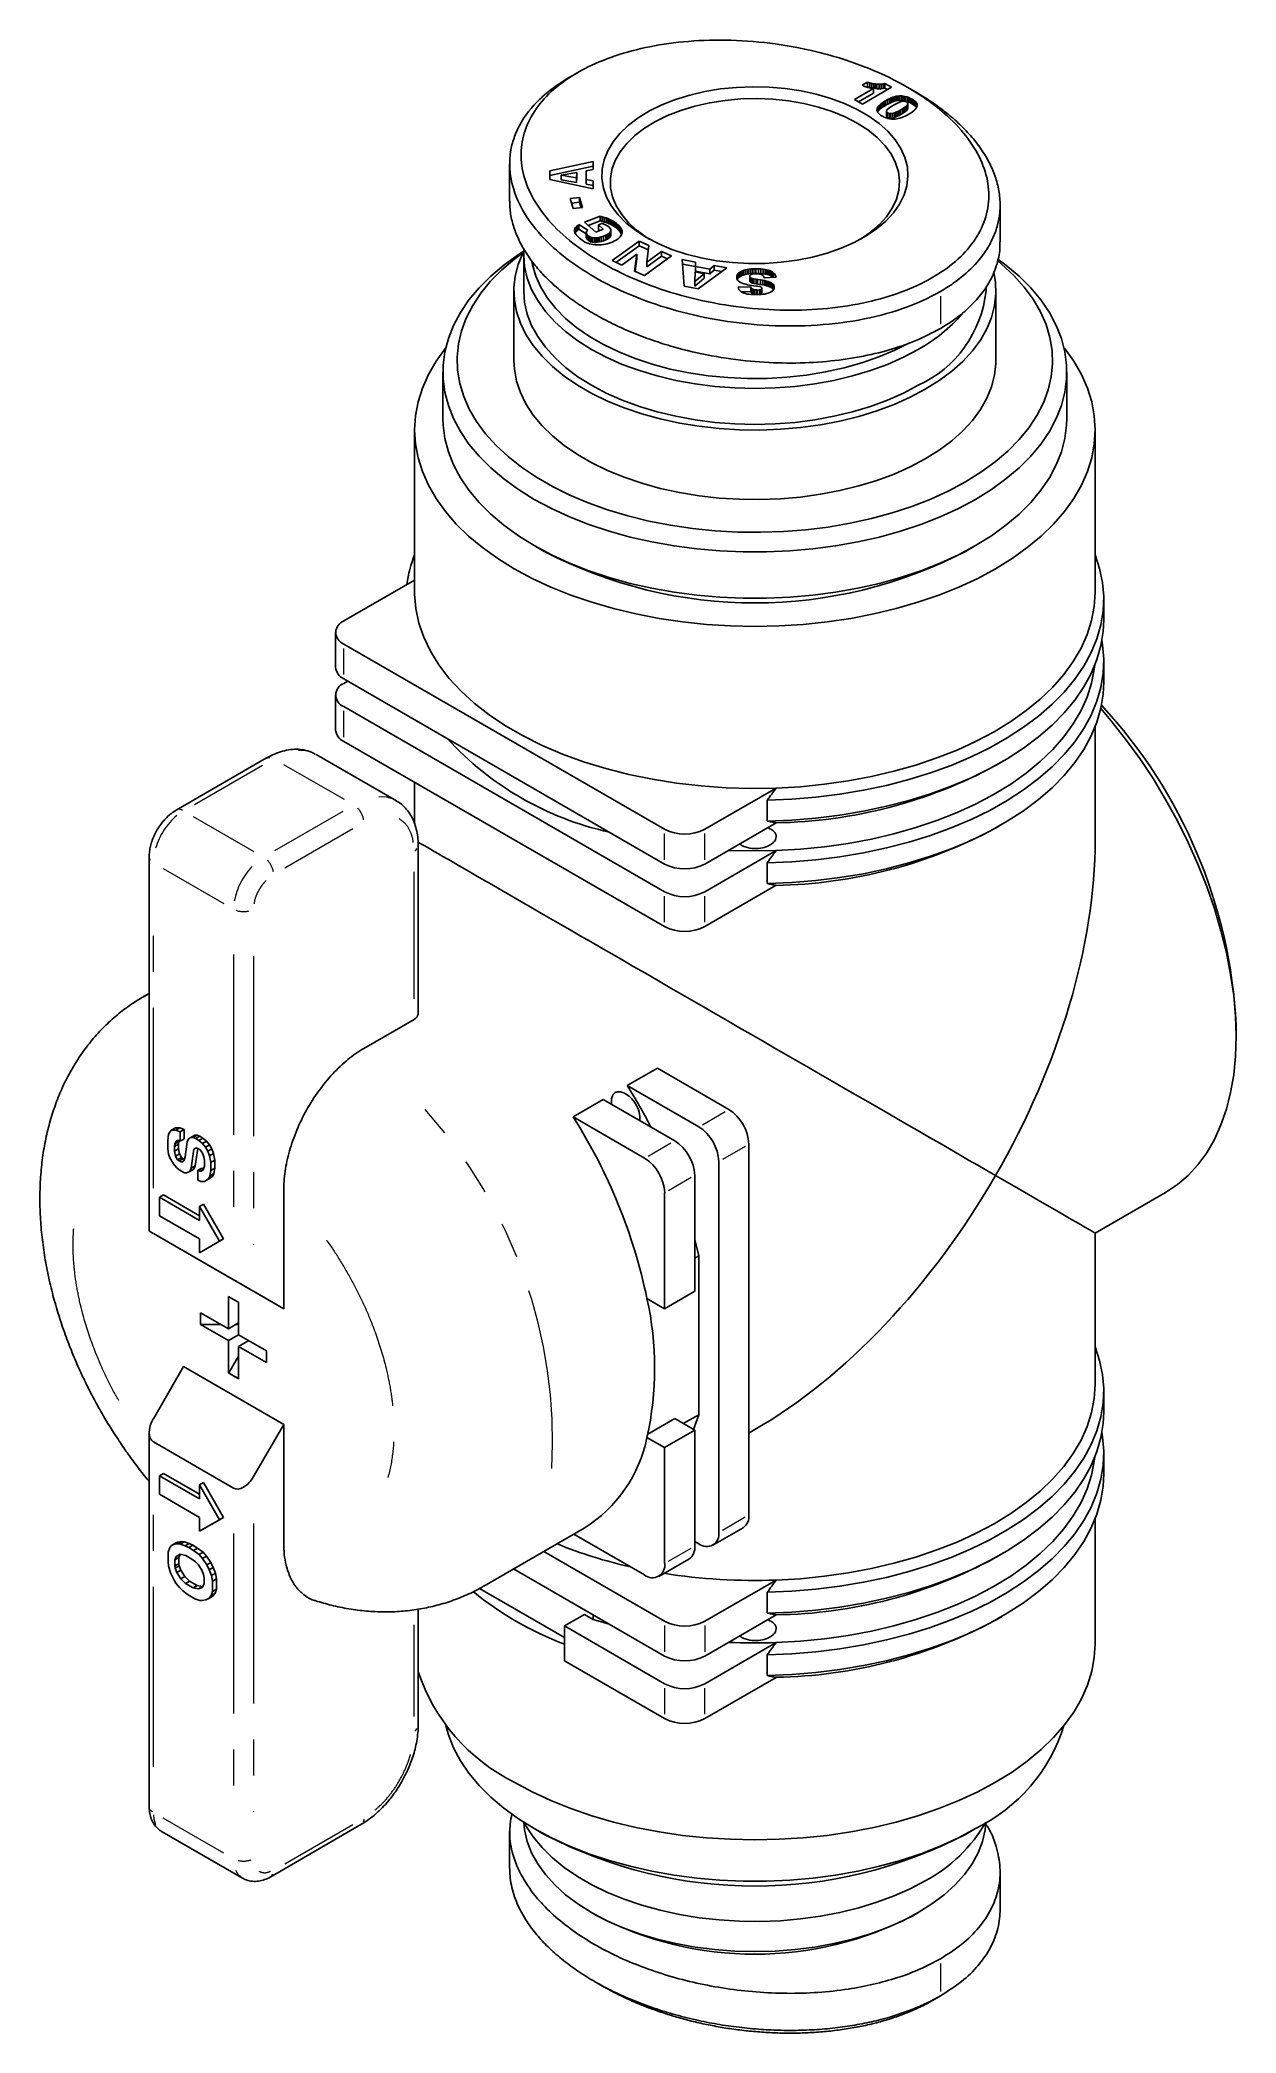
# Model space of a CAD drawing. Header units: millimetres. Extents: x 747 to 1883, y 1260 to 2217.
# Drawn here: x 747.3 to 789.4, y 1815.8 to 1886.1 of the extents above; entities that cross this region are included whole.
import ezdxf

# ---------------------------------------------------------------- set-up
doc = ezdxf.new("R2010")
doc.units = ezdxf.units.MM
doc.linetypes.add('PHANTOM', pattern=[12.7, 6.35, -1.27, 1.27, -1.27, 1.27, -1.27])

msp = doc.modelspace()

# ---------------------------------------------------------------- linework, layer by layer
at = {"color": 7, "linetype": 'Continuous', "lineweight": 25}
for p, q in [((766.206, 1884.939), (765.921, 1884.775)), ((775.976, 1883.997), (776.648, 1884.385)), ((776.252, 1884.496), (776.436, 1884.602)), ((777.284, 1884.425), (776.259, 1883.834)), ((776.436, 1884.439), (776.41, 1884.424)), ((776.436, 1884.602), (776.514, 1884.581)), ((776.436, 1884.439), (776.436, 1884.602)), ((776.514, 1884.418), (776.436, 1884.439)), ((776.514, 1884.581), (776.586, 1884.564)), ((776.514, 1884.418), (776.514, 1884.581)), ((776.586, 1884.401), (776.514, 1884.418)), ((776.586, 1884.564), (776.655, 1884.551)), ((776.586, 1884.401), (776.586, 1884.564)), ((776.655, 1884.388), (776.586, 1884.401)), ((776.648, 1884.221), (776.648, 1884.385)), ((776.655, 1884.551), (776.72, 1884.542)), ((776.655, 1884.388), (776.655, 1884.551)), ((776.72, 1884.379), (776.655, 1884.388)), ((776.72, 1884.542), (776.769, 1884.538)), ((776.72, 1884.379), (776.72, 1884.542)), ((776.769, 1884.375), (776.72, 1884.379)), ((776.769, 1884.538), (776.842, 1884.536)), ((776.769, 1884.375), (776.769, 1884.538)), ((776.842, 1884.373), (776.769, 1884.375)), ((776.842, 1884.536), (776.915, 1884.539)), ((776.842, 1884.373), (776.842, 1884.536)), ((776.915, 1884.376), (776.842, 1884.373)), ((776.915, 1884.539), (776.986, 1884.547)), ((776.915, 1884.376), (776.915, 1884.539)), ((776.986, 1884.384), (776.915, 1884.376)), ((776.986, 1884.547), (777.052, 1884.559)), ((776.986, 1884.384), (776.986, 1884.547)), ((777.052, 1884.396), (776.986, 1884.384)), ((777.052, 1884.559), (777.284, 1884.425)), ((777.052, 1884.396), (777.052, 1884.559)), ((777.142, 1884.344), (777.052, 1884.396)), ((778.125, 1884.264), (777.84, 1884.429)), ((776.259, 1883.834), (775.976, 1883.997)), ((776.648, 1884.221), (776.118, 1883.915)), ((776.77, 1883.635), (776.776, 1883.677)), ((776.776, 1883.593), (776.77, 1883.635)), ((776.776, 1883.677), (776.783, 1883.696)), ((776.776, 1883.591), (776.776, 1883.677)), ((776.792, 1883.553), (776.776, 1883.593)), ((776.783, 1883.696), (776.801, 1883.731)), ((776.783, 1883.576), (776.783, 1883.696)), ((776.801, 1883.568), (776.793, 1883.552)), ((776.801, 1883.731), (776.83, 1883.769)), ((776.801, 1883.568), (776.801, 1883.731)), ((776.83, 1883.606), (776.801, 1883.568)), ((776.83, 1883.769), (776.872, 1883.81)), ((776.83, 1883.606), (776.83, 1883.769)), ((776.872, 1883.647), (776.83, 1883.606)), ((776.872, 1883.81), (776.879, 1883.816)), ((776.872, 1883.647), (776.872, 1883.81)), ((776.879, 1883.653), (776.872, 1883.647)), ((776.879, 1883.816), (776.918, 1883.849)), ((776.879, 1883.653), (776.879, 1883.816)), ((776.918, 1883.686), (776.879, 1883.653)), ((776.918, 1883.849), (776.963, 1883.882)), ((776.918, 1883.686), (776.918, 1883.849)), ((776.963, 1883.719), (776.918, 1883.686)), ((776.963, 1883.882), (777.011, 1883.915)), ((776.963, 1883.719), (776.963, 1883.882)), ((777.011, 1883.751), (776.963, 1883.719)), ((777.011, 1883.915), (777.065, 1883.947)), ((777.011, 1883.751), (777.011, 1883.915)), ((777.065, 1883.784), (777.011, 1883.751)), ((777.065, 1883.947), (777.071, 1883.951)), ((777.065, 1883.784), (777.065, 1883.947)), ((777.071, 1883.788), (777.065, 1883.784)), ((777.071, 1883.951), (777.14, 1883.989)), ((777.071, 1883.788), (777.071, 1883.951)), ((777.14, 1883.826), (777.071, 1883.788)), ((777.12, 1883.619), (777.106, 1883.576)), ((777.106, 1883.576), (777.123, 1883.54)), ((777.106, 1883.413), (777.106, 1883.576)), ((777.122, 1883.622), (777.12, 1883.619)), ((777.143, 1883.648), (777.122, 1883.622)), ((777.14, 1883.989), (777.206, 1884.022)), ((777.14, 1883.826), (777.14, 1883.989)), ((777.206, 1883.858), (777.14, 1883.826)), ((777.176, 1883.678), (777.143, 1883.648)), ((777.222, 1883.712), (777.176, 1883.678)), ((777.206, 1884.022), (777.271, 1884.05)), ((777.206, 1883.858), (777.206, 1884.022)), ((777.271, 1883.887), (777.206, 1883.858)), ((777.279, 1883.749), (777.222, 1883.712)), ((777.271, 1884.05), (777.333, 1884.074)), ((777.271, 1883.887), (777.271, 1884.05)), ((777.333, 1883.911), (777.271, 1883.887)), ((777.348, 1883.791), (777.279, 1883.749)), ((777.333, 1884.074), (777.393, 1884.093)), ((777.333, 1883.911), (777.333, 1884.074)), ((777.393, 1883.93), (777.333, 1883.911)), ((777.354, 1883.794), (777.348, 1883.791)), ((777.425, 1883.834), (777.354, 1883.794)), ((777.393, 1884.093), (777.451, 1884.108)), ((777.393, 1883.93), (777.393, 1884.093)), ((777.451, 1883.945), (777.393, 1883.93)), ((777.49, 1883.866), (777.425, 1883.834)), ((777.436, 1883.542), (777.489, 1883.567)), ((777.451, 1884.108), (777.508, 1884.117)), ((777.451, 1883.945), (777.451, 1884.108)), ((777.508, 1883.954), (777.451, 1883.945)), ((777.489, 1883.567), (777.549, 1883.599)), ((777.489, 1883.404), (777.489, 1883.567)), ((777.547, 1883.892), (777.49, 1883.866)), ((777.508, 1884.117), (777.562, 1884.123)), ((777.508, 1883.954), (777.508, 1884.117)), ((777.562, 1883.96), (777.508, 1883.954)), ((777.597, 1883.911), (777.547, 1883.892)), ((777.549, 1883.599), (777.608, 1883.632)), ((777.549, 1883.435), (777.549, 1883.599)), ((777.562, 1884.123), (777.577, 1884.123)), ((777.562, 1883.96), (777.562, 1884.123)), ((777.577, 1883.96), (777.562, 1883.96)), ((777.577, 1884.123), (777.641, 1884.123)), ((777.577, 1883.96), (777.577, 1884.123)), ((777.641, 1883.959), (777.577, 1883.96)), ((777.64, 1883.923), (777.597, 1883.911)), ((777.608, 1883.632), (777.678, 1883.674)), ((777.608, 1883.468), (777.608, 1883.632)), ((777.688, 1883.93), (777.64, 1883.923)), ((777.641, 1884.123), (777.705, 1884.116)), ((777.641, 1883.959), (777.641, 1884.123)), ((777.705, 1883.953), (777.641, 1883.959)), ((777.678, 1883.674), (777.737, 1883.712)), ((777.678, 1883.51), (777.678, 1883.674)), ((777.753, 1883.927), (777.688, 1883.93)), ((777.705, 1884.116), (777.768, 1884.104)), ((777.705, 1883.953), (777.705, 1884.116)), ((777.768, 1883.941), (777.705, 1883.953)), ((777.737, 1883.712), (777.783, 1883.745)), ((777.737, 1883.548), (777.737, 1883.712)), ((777.737, 1883.548), (777.783, 1883.582)), ((777.811, 1883.906), (777.753, 1883.927)), ((777.768, 1884.104), (777.831, 1884.087)), ((777.768, 1883.941), (777.768, 1884.104)), ((777.831, 1883.924), (777.768, 1883.941)), ((777.783, 1883.745), (777.818, 1883.775)), ((777.783, 1883.582), (777.783, 1883.745)), ((777.783, 1883.582), (777.818, 1883.611)), ((777.837, 1883.886), (777.811, 1883.906)), ((777.818, 1883.775), (777.84, 1883.8)), ((777.818, 1883.611), (777.818, 1883.775)), ((777.818, 1883.611), (777.84, 1883.637)), ((777.831, 1884.087), (777.894, 1884.063)), ((777.831, 1883.924), (777.831, 1884.087)), ((777.894, 1883.9), (777.831, 1883.924)), ((777.855, 1883.849), (777.837, 1883.886)), ((777.84, 1883.8), (777.844, 1883.807)), ((777.84, 1883.637), (777.84, 1883.8)), ((777.84, 1883.637), (777.844, 1883.643)), ((777.844, 1883.807), (777.855, 1883.849)), ((777.844, 1883.643), (777.844, 1883.807)), ((777.844, 1883.643), (777.855, 1883.686)), ((777.855, 1883.686), (777.855, 1883.849)), ((777.894, 1884.063), (777.957, 1884.035)), ((777.894, 1883.9), (777.894, 1884.063)), ((777.957, 1883.872), (777.894, 1883.9)), ((777.957, 1884.035), (778.007, 1884.008)), ((777.957, 1883.872), (777.957, 1884.035)), ((778.007, 1883.845), (777.957, 1883.872)), ((778.023, 1883.561), (777.977, 1883.527)), ((778.007, 1884.008), (778.063, 1883.973)), ((778.007, 1883.845), (778.007, 1884.008)), ((778.063, 1883.809), (778.007, 1883.845)), ((778.065, 1883.595), (778.023, 1883.561)), ((778.063, 1883.973), (778.108, 1883.938)), ((778.063, 1883.809), (778.063, 1883.973)), ((778.108, 1883.775), (778.063, 1883.809)), ((778.104, 1883.63), (778.065, 1883.595)), ((778.11, 1883.635), (778.104, 1883.63)), ((778.108, 1883.938), (778.141, 1883.906)), ((778.108, 1883.775), (778.108, 1883.938)), ((778.141, 1883.742), (778.108, 1883.775)), ((778.146, 1883.674), (778.11, 1883.635)), ((778.141, 1883.906), (778.149, 1883.897)), ((778.141, 1883.742), (778.141, 1883.906)), ((778.149, 1883.734), (778.141, 1883.742)), ((778.171, 1883.712), (778.146, 1883.674)), ((778.149, 1883.897), (778.176, 1883.855)), ((778.149, 1883.734), (778.149, 1883.897)), ((778.167, 1883.706), (778.149, 1883.734)), ((778.172, 1883.714), (778.171, 1883.712)), ((778.186, 1883.754), (778.172, 1883.714)), ((778.176, 1883.855), (778.189, 1883.814)), ((778.176, 1883.725), (778.176, 1883.855)), ((778.19, 1883.798), (778.186, 1883.754)), ((778.189, 1883.814), (778.19, 1883.798)), ((778.189, 1883.783), (778.189, 1883.814)), ((776.794, 1883.55), (776.792, 1883.553)), ((776.819, 1883.516), (776.794, 1883.55)), ((776.854, 1883.482), (776.819, 1883.516)), ((776.9, 1883.446), (776.854, 1883.482)), ((776.957, 1883.411), (776.9, 1883.446)), ((776.963, 1883.408), (776.957, 1883.411)), ((777.026, 1883.374), (776.963, 1883.408)), ((777.09, 1883.347), (777.026, 1883.374)), ((777.154, 1883.325), (777.09, 1883.347)), ((777.106, 1883.413), (777.123, 1883.376)), ((777.123, 1883.54), (777.147, 1883.521)), ((777.123, 1883.376), (777.123, 1883.54)), ((777.123, 1883.376), (777.147, 1883.358)), ((777.147, 1883.521), (777.208, 1883.5)), ((777.147, 1883.358), (777.147, 1883.521)), ((777.147, 1883.358), (777.208, 1883.337)), ((777.217, 1883.31), (777.154, 1883.325)), ((777.208, 1883.5), (777.251, 1883.496)), ((777.208, 1883.5), (777.208, 1883.337)), ((777.208, 1883.337), (777.251, 1883.333)), ((777.28, 1883.301), (777.217, 1883.31)), ((777.251, 1883.496), (777.315, 1883.502)), ((777.251, 1883.333), (777.251, 1883.496)), ((777.251, 1883.333), (777.315, 1883.339)), ((777.342, 1883.297), (777.28, 1883.301)), ((777.315, 1883.502), (777.387, 1883.522)), ((777.315, 1883.339), (777.315, 1883.502)), ((777.315, 1883.339), (777.387, 1883.359)), ((777.404, 1883.3), (777.342, 1883.297)), ((777.387, 1883.522), (777.393, 1883.524)), ((777.387, 1883.359), (777.393, 1883.361)), ((777.393, 1883.524), (777.436, 1883.542)), ((777.393, 1883.361), (777.393, 1883.524)), ((777.393, 1883.361), (777.436, 1883.379)), ((777.41, 1883.3), (777.404, 1883.3)), ((777.466, 1883.308), (777.41, 1883.3)), ((777.436, 1883.379), (777.436, 1883.542)), ((777.436, 1883.379), (777.489, 1883.404)), ((777.523, 1883.32), (777.466, 1883.308)), ((777.489, 1883.404), (777.549, 1883.435)), ((777.581, 1883.335), (777.523, 1883.32)), ((777.549, 1883.435), (777.608, 1883.468)), ((777.641, 1883.356), (777.581, 1883.335)), ((777.608, 1883.468), (777.678, 1883.51)), ((777.703, 1883.38), (777.641, 1883.356)), ((777.678, 1883.51), (777.737, 1883.548)), ((777.766, 1883.408), (777.703, 1883.38)), ((777.831, 1883.441), (777.766, 1883.408)), ((777.898, 1883.478), (777.831, 1883.441)), ((777.927, 1883.495), (777.898, 1883.478)), ((777.977, 1883.527), (777.927, 1883.495)), ((763.817, 1881.72), (763.817, 1880.413)), ((765.236, 1881.476), (766.763, 1881.806)), ((766.763, 1881.642), (765.236, 1881.313)), ((765.236, 1881.179), (765.236, 1881.476)), ((765.236, 1881.313), (765.236, 1881.476)), ((766.763, 1881.521), (766.51, 1881.477)), ((766.51, 1881.477), (766.51, 1881.168)), ((766.763, 1881.806), (766.763, 1881.521)), ((765.236, 1881.313), (765.236, 1881.179)), ((766.761, 1880.847), (765.236, 1881.179)), ((766.181, 1881.421), (765.631, 1881.324)), ((765.631, 1881.324), (765.631, 1881.161)), ((765.631, 1881.324), (766.18, 1881.227)), ((765.631, 1881.161), (766.18, 1881.064)), ((766.18, 1881.227), (766.181, 1881.421)), ((766.18, 1881.064), (766.181, 1881.257)), ((766.18, 1881.064), (766.18, 1881.227)), ((766.181, 1881.257), (766.181, 1881.421)), ((766.51, 1881.168), (766.762, 1881.125)), ((766.51, 1881.004), (766.51, 1881.168)), ((766.761, 1880.962), (766.51, 1881.004)), ((766.762, 1881.125), (766.761, 1880.847)), ((765.953, 1880.5), (766.275, 1880.534)), ((766.062, 1880.15), (765.953, 1880.5)), ((766.275, 1880.37), (766.002, 1880.342)), ((766.384, 1880.184), (766.062, 1880.15)), ((766.275, 1880.534), (766.384, 1880.184)), ((766.275, 1880.534), (766.275, 1880.37)), ((766.335, 1880.179), (766.275, 1880.37)), ((781.112, 1878.975), (781.112, 1880.29)), ((766.102, 1879.385), (766.112, 1879.426)), ((766.104, 1879.344), (766.102, 1879.385)), ((766.115, 1879.303), (766.104, 1879.344)), ((766.112, 1879.426), (766.121, 1879.448)), ((766.112, 1879.316), (766.112, 1879.426)), ((766.121, 1879.448), (766.144, 1879.483)), ((766.121, 1879.288), (766.121, 1879.448)), ((766.144, 1879.483), (766.177, 1879.519)), ((766.144, 1879.32), (766.144, 1879.483)), ((766.177, 1879.356), (766.144, 1879.32)), ((766.177, 1879.519), (766.218, 1879.555)), ((766.177, 1879.356), (766.177, 1879.519)), ((766.218, 1879.391), (766.177, 1879.356)), ((766.218, 1879.555), (766.26, 1879.584)), ((766.218, 1879.391), (766.218, 1879.555)), ((766.26, 1879.421), (766.218, 1879.391)), ((766.26, 1879.584), (766.575, 1879.389)), ((766.26, 1879.421), (766.26, 1879.584)), ((766.515, 1879.263), (766.26, 1879.421)), ((766.459, 1879.672), (767.006, 1879.876)), ((766.853, 1879.319), (766.459, 1879.672)), ((766.536, 1879.353), (766.516, 1879.315)), ((766.575, 1879.389), (766.536, 1879.353)), ((767.006, 1879.713), (766.587, 1879.557)), ((767.12, 1879.418), (766.853, 1879.319)), ((767.071, 1879.616), (766.95, 1879.571)), ((766.95, 1879.571), (767.12, 1879.418)), ((766.95, 1879.408), (766.95, 1879.571)), ((766.992, 1879.37), (766.95, 1879.408)), ((767.006, 1879.876), (767.083, 1879.856)), ((767.006, 1879.713), (767.006, 1879.876)), ((767.083, 1879.693), (767.006, 1879.713)), ((767.109, 1879.605), (767.071, 1879.616)), ((767.083, 1879.856), (767.154, 1879.836)), ((767.083, 1879.693), (767.083, 1879.856)), ((767.154, 1879.673), (767.083, 1879.693)), ((767.173, 1879.583), (767.109, 1879.605)), ((767.154, 1879.836), (767.219, 1879.816)), ((767.154, 1879.673), (767.154, 1879.836)), ((767.219, 1879.653), (767.154, 1879.673)), ((767.225, 1879.561), (767.173, 1879.583)), ((767.219, 1879.816), (767.278, 1879.795)), ((767.219, 1879.653), (767.219, 1879.816)), ((767.278, 1879.632), (767.219, 1879.653)), ((767.232, 1879.557), (767.225, 1879.561)), ((767.282, 1879.529), (767.232, 1879.557)), ((767.278, 1879.795), (767.33, 1879.775)), ((767.278, 1879.632), (767.278, 1879.795)), ((767.33, 1879.611), (767.278, 1879.632)), ((767.326, 1879.495), (767.282, 1879.529)), ((767.332, 1879.49), (767.326, 1879.495)), ((767.33, 1879.775), (767.368, 1879.757)), ((767.33, 1879.611), (767.33, 1879.775)), ((767.368, 1879.594), (767.33, 1879.611)), ((767.366, 1879.451), (767.332, 1879.49)), ((767.384, 1879.412), (767.366, 1879.451)), ((767.368, 1879.757), (767.417, 1879.733)), ((767.368, 1879.594), (767.368, 1879.757)), ((767.417, 1879.57), (767.368, 1879.594)), ((767.377, 1879.336), (767.388, 1879.374)), ((767.388, 1879.374), (767.384, 1879.412)), ((767.388, 1879.211), (767.388, 1879.374)), ((767.417, 1879.733), (767.464, 1879.705)), ((767.417, 1879.57), (767.417, 1879.733)), ((767.464, 1879.542), (767.417, 1879.57)), ((767.464, 1879.705), (767.511, 1879.674)), ((767.464, 1879.542), (767.464, 1879.705)), ((767.511, 1879.511), (767.464, 1879.542)), ((767.511, 1879.674), (767.557, 1879.64)), ((767.511, 1879.511), (767.511, 1879.674)), ((767.557, 1879.477), (767.511, 1879.511)), ((767.557, 1879.64), (767.602, 1879.603)), ((767.557, 1879.477), (767.557, 1879.64)), ((767.602, 1879.44), (767.557, 1879.477)), ((767.602, 1879.603), (767.619, 1879.588)), ((767.602, 1879.44), (767.602, 1879.603)), ((767.619, 1879.425), (767.602, 1879.44)), ((767.619, 1879.588), (767.662, 1879.548)), ((767.619, 1879.425), (767.619, 1879.588)), ((767.662, 1879.384), (767.619, 1879.425)), ((767.662, 1879.548), (767.698, 1879.508)), ((767.662, 1879.384), (767.662, 1879.548)), ((767.698, 1879.345), (767.662, 1879.384)), ((767.698, 1879.508), (767.728, 1879.469)), ((767.698, 1879.345), (767.698, 1879.508)), ((767.728, 1879.306), (767.698, 1879.345)), ((767.728, 1879.469), (767.752, 1879.431)), ((767.728, 1879.306), (767.728, 1879.469)), ((767.752, 1879.431), (767.769, 1879.394)), ((767.752, 1879.268), (767.752, 1879.431)), ((767.769, 1879.394), (767.779, 1879.358)), ((767.769, 1879.242), (767.769, 1879.394)), ((767.779, 1879.358), (767.781, 1879.345)), ((767.779, 1879.277), (767.779, 1879.358)), ((767.781, 1879.345), (767.783, 1879.304)), ((767.781, 1879.293), (767.781, 1879.345)), ((766.119, 1879.293), (766.115, 1879.303)), ((766.136, 1879.262), (766.119, 1879.293)), ((766.144, 1879.32), (766.122, 1879.286)), ((766.162, 1879.227), (766.136, 1879.262)), ((766.194, 1879.19), (766.162, 1879.227)), ((766.234, 1879.148), (766.194, 1879.19)), ((766.282, 1879.104), (766.234, 1879.148)), ((766.328, 1879.065), (766.282, 1879.104)), ((766.376, 1879.029), (766.328, 1879.065)), ((766.424, 1878.996), (766.376, 1879.029)), ((766.473, 1878.968), (766.424, 1878.996)), ((766.522, 1878.944), (766.473, 1878.968)), ((766.516, 1879.315), (766.515, 1879.302)), ((766.515, 1879.302), (766.523, 1879.264)), ((766.515, 1879.138), (766.515, 1879.302)), ((766.523, 1879.1), (766.515, 1879.138)), ((766.571, 1878.925), (766.522, 1878.944)), ((766.523, 1879.264), (766.548, 1879.225)), ((766.523, 1879.1), (766.523, 1879.264)), ((766.548, 1879.062), (766.523, 1879.1)), ((766.548, 1879.225), (766.569, 1879.204)), ((766.548, 1879.062), (766.548, 1879.225)), ((766.569, 1879.041), (766.548, 1879.062)), ((766.569, 1879.204), (766.615, 1879.17)), ((766.569, 1879.041), (766.569, 1879.204)), ((766.615, 1879.007), (766.569, 1879.041)), ((766.628, 1878.906), (766.571, 1878.925)), ((766.615, 1879.17), (766.668, 1879.145)), ((766.615, 1879.007), (766.615, 1879.17)), ((766.668, 1878.981), (766.615, 1879.007)), ((766.693, 1878.89), (766.628, 1878.906)), ((766.668, 1879.145), (766.728, 1879.127)), ((766.668, 1878.981), (766.668, 1879.145)), ((766.728, 1878.964), (766.668, 1878.981)), ((766.761, 1878.877), (766.693, 1878.89)), ((766.728, 1879.127), (766.793, 1879.118)), ((766.728, 1878.964), (766.728, 1879.127)), ((766.793, 1878.954), (766.728, 1878.964)), ((766.829, 1878.869), (766.761, 1878.877)), ((766.793, 1879.118), (766.851, 1879.117)), ((766.793, 1878.954), (766.793, 1879.118)), ((766.851, 1878.954), (766.793, 1878.954)), ((766.898, 1878.865), (766.829, 1878.869)), ((766.851, 1879.117), (766.913, 1879.122)), ((766.851, 1878.954), (766.851, 1879.117)), ((766.913, 1878.959), (766.851, 1878.954)), ((766.969, 1878.866), (766.898, 1878.865)), ((766.913, 1879.122), (766.978, 1879.134)), ((766.913, 1878.959), (766.913, 1879.122)), ((766.978, 1878.971), (766.913, 1878.959)), ((766.991, 1878.867), (766.969, 1878.866)), ((766.978, 1879.134), (767.048, 1879.152)), ((766.978, 1878.971), (766.978, 1879.134)), ((767.048, 1878.989), (766.978, 1878.971)), ((767.058, 1878.872), (766.991, 1878.867)), ((767.048, 1879.152), (767.123, 1879.177)), ((767.048, 1878.989), (767.048, 1879.152)), ((767.123, 1879.014), (767.048, 1878.989)), ((767.125, 1878.881), (767.058, 1878.872)), ((767.123, 1879.177), (767.131, 1879.18)), ((767.123, 1879.014), (767.123, 1879.177)), ((767.131, 1879.016), (767.123, 1879.014)), ((767.191, 1878.894), (767.125, 1878.881)), ((767.131, 1879.18), (767.203, 1879.209)), ((767.131, 1879.016), (767.131, 1879.18)), ((767.203, 1879.046), (767.131, 1879.016)), ((767.258, 1878.91), (767.191, 1878.894)), ((767.203, 1879.209), (767.264, 1879.239)), ((767.203, 1879.046), (767.203, 1879.209)), ((767.264, 1879.075), (767.203, 1879.046)), ((767.324, 1878.929), (767.258, 1878.91)), ((767.264, 1879.239), (767.312, 1879.268)), ((767.264, 1879.075), (767.264, 1879.239)), ((767.312, 1879.105), (767.264, 1879.075)), ((767.312, 1879.268), (767.348, 1879.298)), ((767.312, 1879.105), (767.312, 1879.268)), ((767.348, 1879.134), (767.312, 1879.105)), ((767.391, 1878.952), (767.324, 1878.929)), ((767.348, 1879.298), (767.372, 1879.328)), ((767.348, 1879.134), (767.348, 1879.298)), ((767.372, 1879.165), (767.348, 1879.134)), ((767.372, 1879.328), (767.377, 1879.336)), ((767.372, 1879.165), (767.372, 1879.328)), ((767.377, 1879.173), (767.372, 1879.165)), ((767.377, 1879.173), (767.377, 1879.336)), ((767.388, 1879.211), (767.377, 1879.173)), ((767.396, 1878.954), (767.391, 1878.952)), ((767.458, 1878.98), (767.396, 1878.954)), ((767.428, 1878.314), (768.38, 1879.002)), ((767.516, 1879.007), (767.458, 1878.98)), ((767.568, 1879.035), (767.516, 1879.007)), ((768.38, 1878.839), (767.566, 1878.25)), ((767.615, 1879.065), (767.568, 1879.035)), ((767.657, 1879.097), (767.615, 1879.065)), ((767.693, 1879.13), (767.657, 1879.097)), ((767.71, 1879.147), (767.693, 1879.13)), ((767.74, 1879.186), (767.71, 1879.147)), ((767.752, 1879.268), (767.728, 1879.306)), ((767.762, 1879.224), (767.74, 1879.186)), ((767.766, 1879.236), (767.752, 1879.268)), ((767.776, 1879.264), (767.762, 1879.224)), ((767.783, 1879.304), (767.776, 1879.264)), ((768.38, 1879.002), (768.728, 1878.842)), ((768.38, 1878.839), (768.38, 1879.002)), ((768.708, 1878.688), (768.38, 1878.839)), ((768.728, 1878.842), (768.651, 1878.258)), ((768.651, 1878.258), (769.174, 1878.636)), ((769.174, 1878.636), (769.521, 1878.476)), ((769.174, 1878.473), (769.174, 1878.636)), ((764.315, 1878.51), (764.315, 1877.244)), ((767.776, 1878.154), (767.428, 1878.314)), ((768.303, 1878.535), (767.776, 1878.154)), ((768.224, 1877.947), (768.303, 1878.535)), ((768.568, 1877.788), (768.224, 1877.947)), ((768.303, 1878.371), (768.245, 1877.937)), ((768.303, 1878.371), (768.303, 1878.535)), ((769.521, 1878.476), (768.568, 1877.788)), ((769.174, 1878.473), (768.651, 1878.095)), ((768.651, 1878.095), (768.651, 1878.258)), ((769.383, 1878.377), (769.174, 1878.473)), ((769.901, 1878.351), (770.371, 1878.263)), ((769.974, 1877.411), (769.901, 1878.351)), ((769.914, 1878.185), (770.365, 1878.1)), ((770.371, 1878.263), (770.365, 1878.111)), ((770.365, 1878.111), (770.875, 1878.015)), ((770.365, 1877.947), (770.365, 1878.111)), ((770.875, 1877.852), (770.365, 1877.947)), ((771.481, 1878.054), (770.463, 1877.319)), ((770.875, 1878.015), (771.023, 1878.14)), ((770.875, 1877.852), (770.875, 1878.015)), ((771.023, 1877.977), (770.875, 1877.852)), ((771.023, 1878.14), (771.481, 1878.054)), ((771.023, 1877.977), (771.023, 1878.14)), ((771.301, 1877.924), (771.023, 1877.977)), ((771.947, 1877.911), (771.996, 1877.939)), ((771.996, 1877.939), (772.054, 1877.964)), ((771.996, 1877.776), (771.996, 1877.939)), ((772.054, 1877.964), (772.118, 1877.984)), ((772.054, 1877.8), (772.054, 1877.964)), ((772.118, 1877.984), (772.131, 1877.987)), ((772.118, 1877.821), (772.118, 1877.984)), ((772.131, 1877.987), (772.19, 1878)), ((772.19, 1878), (772.254, 1878.01)), ((772.19, 1877.837), (772.19, 1878)), ((772.254, 1878.01), (772.323, 1878.018)), ((772.254, 1877.847), (772.254, 1878.01)), ((772.323, 1878.018), (772.398, 1878.022)), ((772.323, 1877.854), (772.323, 1878.018)), ((772.398, 1878.022), (772.479, 1878.024)), ((772.398, 1877.859), (772.398, 1878.022)), ((772.479, 1878.024), (772.499, 1878.024)), ((772.479, 1877.861), (772.479, 1878.024)), ((772.499, 1878.024), (772.59, 1878.023)), ((772.499, 1877.861), (772.499, 1878.024)), ((772.59, 1878.023), (772.676, 1878.019)), ((772.59, 1877.86), (772.59, 1878.023)), ((772.676, 1878.019), (772.753, 1878.012)), ((772.676, 1877.856), (772.676, 1878.019)), ((772.753, 1878.012), (772.824, 1878.004)), ((772.753, 1877.849), (772.753, 1878.012)), ((772.824, 1878.004), (772.887, 1877.992)), ((772.824, 1877.84), (772.824, 1878.004)), ((772.887, 1877.992), (772.942, 1877.977)), ((772.887, 1877.828), (772.887, 1877.992)), ((772.942, 1877.977), (772.991, 1877.96)), ((772.942, 1877.814), (772.942, 1877.977)), ((772.991, 1877.96), (773.033, 1877.941)), ((772.991, 1877.797), (772.991, 1877.96)), ((773.033, 1877.941), (773.038, 1877.938)), ((773.038, 1877.938), (773.084, 1877.908)), ((773.038, 1877.775), (773.038, 1877.938)), ((763.965, 1877.244), (763.965, 1874.795)), ((770.463, 1877.319), (769.974, 1877.411)), ((770.357, 1877.912), (770.346, 1877.581)), ((770.346, 1877.581), (770.675, 1877.852)), ((770.346, 1877.418), (770.675, 1877.689)), ((770.346, 1877.581), (770.346, 1877.418)), ((770.675, 1877.852), (770.357, 1877.912)), ((770.675, 1877.689), (770.675, 1877.852)), ((771.823, 1877.722), (771.828, 1877.764)), ((771.823, 1877.709), (771.823, 1877.722)), ((771.823, 1877.709), (771.823, 1877.722)), ((771.832, 1877.668), (771.823, 1877.709)), ((771.828, 1877.764), (771.843, 1877.803)), ((771.828, 1877.688), (771.828, 1877.764)), ((771.852, 1877.629), (771.832, 1877.668)), ((771.843, 1877.803), (771.868, 1877.842)), ((771.843, 1877.647), (771.843, 1877.803)), ((771.868, 1877.679), (771.845, 1877.643)), ((771.884, 1877.592), (771.852, 1877.629)), ((771.868, 1877.842), (771.904, 1877.878)), ((771.868, 1877.679), (771.868, 1877.842)), ((771.904, 1877.715), (771.868, 1877.679)), ((771.873, 1877.376), (772.318, 1877.391)), ((771.883, 1877.341), (771.873, 1877.376)), ((771.902, 1877.299), (771.883, 1877.341)), ((771.908, 1877.572), (771.884, 1877.592)), ((771.929, 1877.261), (771.902, 1877.299)), ((771.904, 1877.879), (771.947, 1877.911)), ((771.904, 1877.878), (771.904, 1877.879)), ((771.904, 1877.716), (771.904, 1877.879)), ((771.904, 1877.715), (771.904, 1877.878)), ((771.947, 1877.748), (771.904, 1877.716)), ((771.904, 1877.716), (771.904, 1877.715)), ((771.954, 1877.543), (771.908, 1877.572)), ((771.964, 1877.229), (771.929, 1877.261)), ((771.947, 1877.748), (771.947, 1877.911)), ((771.996, 1877.776), (771.947, 1877.748)), ((772.011, 1877.517), (771.954, 1877.543)), ((772.054, 1877.8), (771.996, 1877.776)), ((772.078, 1877.494), (772.011, 1877.517)), ((772.118, 1877.821), (772.054, 1877.8)), ((772.097, 1877.489), (772.078, 1877.494)), ((772.147, 1877.477), (772.097, 1877.489)), ((772.131, 1877.824), (772.118, 1877.821)), ((772.19, 1877.837), (772.131, 1877.824)), ((772.205, 1877.465), (772.147, 1877.477)), ((772.254, 1877.847), (772.19, 1877.837)), ((772.272, 1877.453), (772.205, 1877.465)), ((772.323, 1877.854), (772.254, 1877.847)), ((772.346, 1877.441), (772.272, 1877.453)), ((772.281, 1877.602), (772.281, 1877.765)), ((772.298, 1877.723), (772.333, 1877.699)), ((772.298, 1877.56), (772.298, 1877.723)), ((772.333, 1877.536), (772.298, 1877.56)), ((772.318, 1877.391), (772.338, 1877.347)), ((772.318, 1877.228), (772.318, 1877.391)), ((772.398, 1877.859), (772.323, 1877.854)), ((772.333, 1877.699), (772.373, 1877.684)), ((772.333, 1877.536), (772.333, 1877.699)), ((772.373, 1877.521), (772.333, 1877.536)), ((772.353, 1877.832), (772.335, 1877.824)), ((772.338, 1877.347), (772.373, 1877.314)), ((772.338, 1877.184), (772.338, 1877.347)), ((772.429, 1877.429), (772.346, 1877.441)), ((772.414, 1877.846), (772.353, 1877.832)), ((772.373, 1877.684), (772.432, 1877.67)), ((772.373, 1877.521), (772.373, 1877.684)), ((772.432, 1877.507), (772.373, 1877.521)), ((772.373, 1877.314), (772.391, 1877.304)), ((772.373, 1877.151), (772.373, 1877.314)), ((772.391, 1877.304), (772.447, 1877.286)), ((772.391, 1877.141), (772.391, 1877.304)), ((772.479, 1877.861), (772.398, 1877.859)), ((772.491, 1877.851), (772.414, 1877.846)), ((772.521, 1877.417), (772.429, 1877.429)), ((772.432, 1877.67), (772.514, 1877.656)), ((772.432, 1877.507), (772.432, 1877.67)), ((772.514, 1877.493), (772.432, 1877.507)), ((772.447, 1877.286), (772.519, 1877.278)), ((772.447, 1877.123), (772.447, 1877.286)), ((772.499, 1877.861), (772.479, 1877.861)), ((772.59, 1877.86), (772.499, 1877.861)), ((772.514, 1877.656), (772.574, 1877.648)), ((772.514, 1877.493), (772.514, 1877.656)), ((772.574, 1877.485), (772.514, 1877.493)), ((772.519, 1877.278), (772.548, 1877.277)), ((772.519, 1877.115), (772.519, 1877.278)), ((772.558, 1877.412), (772.521, 1877.417)), ((772.548, 1877.277), (772.626, 1877.283)), ((772.548, 1877.114), (772.548, 1877.277)), ((772.635, 1877.399), (772.558, 1877.412)), ((772.574, 1877.648), (772.662, 1877.636)), ((772.662, 1877.472), (772.574, 1877.485)), ((772.676, 1877.856), (772.59, 1877.86)), ((772.626, 1877.283), (772.672, 1877.297)), ((772.626, 1877.12), (772.626, 1877.283)), ((772.68, 1877.384), (772.635, 1877.399)), ((772.662, 1877.636), (772.743, 1877.622)), ((772.662, 1877.472), (772.662, 1877.636)), ((772.743, 1877.459), (772.662, 1877.472)), ((772.672, 1877.297), (772.71, 1877.331)), ((772.672, 1877.134), (772.672, 1877.297)), ((772.753, 1877.849), (772.676, 1877.856)), ((772.685, 1877.381), (772.68, 1877.384)), ((772.714, 1877.346), (772.685, 1877.381)), ((772.71, 1877.331), (772.714, 1877.346)), ((772.71, 1877.167), (772.71, 1877.331)), ((772.714, 1877.183), (772.714, 1877.346)), ((772.743, 1877.622), (772.815, 1877.607)), ((772.743, 1877.459), (772.743, 1877.622)), ((772.815, 1877.444), (772.743, 1877.459)), ((772.824, 1877.84), (772.753, 1877.849)), ((773.216, 1877.733), (772.791, 1877.708)), ((772.815, 1877.607), (772.879, 1877.591)), ((772.815, 1877.444), (772.815, 1877.607)), ((772.879, 1877.428), (772.815, 1877.444)), ((772.887, 1877.828), (772.824, 1877.84)), ((772.879, 1877.591), (772.936, 1877.574)), ((772.879, 1877.428), (772.879, 1877.591)), ((772.936, 1877.411), (772.879, 1877.428)), ((772.942, 1877.814), (772.887, 1877.828)), ((772.936, 1877.574), (772.985, 1877.556)), ((772.936, 1877.411), (772.936, 1877.574)), ((772.985, 1877.393), (772.936, 1877.411)), ((772.991, 1877.797), (772.942, 1877.814)), ((772.985, 1877.556), (773.017, 1877.541)), ((772.985, 1877.393), (772.985, 1877.556)), ((773.017, 1877.378), (772.985, 1877.393)), ((773.033, 1877.777), (772.991, 1877.797)), ((773.017, 1877.541), (773.067, 1877.511)), ((773.017, 1877.378), (773.017, 1877.541)), ((773.067, 1877.348), (773.017, 1877.378)), ((773.038, 1877.775), (773.033, 1877.777)), ((773.084, 1877.745), (773.038, 1877.775)), ((773.081, 1877.242), (773.041, 1877.212)), ((773.067, 1877.511), (773.105, 1877.479)), ((773.067, 1877.348), (773.067, 1877.511)), ((773.105, 1877.315), (773.067, 1877.348)), ((773.094, 1877.254), (773.081, 1877.242)), ((773.084, 1877.908), (773.123, 1877.875)), ((773.084, 1877.745), (773.084, 1877.908)), ((773.106, 1877.726), (773.084, 1877.745)), ((773.125, 1877.292), (773.094, 1877.254)), ((773.105, 1877.479), (773.131, 1877.443)), ((773.105, 1877.315), (773.105, 1877.479)), ((773.124, 1877.29), (773.105, 1877.315)), ((773.123, 1877.727), (773.123, 1877.875)), ((773.144, 1877.331), (773.125, 1877.292)), ((773.131, 1877.443), (773.147, 1877.403)), ((773.131, 1877.305), (773.131, 1877.443)), ((773.15, 1877.371), (773.144, 1877.331)), ((773.147, 1877.403), (773.15, 1877.371)), ((773.147, 1877.348), (773.147, 1877.403)), ((780.615, 1877.244), (780.615, 1877.388)), ((780.965, 1874.795), (780.965, 1877.244)), ((772.005, 1877.2), (771.964, 1877.229)), ((772.318, 1877.228), (771.982, 1877.216)), ((772.055, 1877.176), (772.005, 1877.2)), ((772.082, 1877.165), (772.055, 1877.176)), ((772.136, 1877.15), (772.082, 1877.165)), ((772.196, 1877.136), (772.136, 1877.15)), ((772.263, 1877.126), (772.196, 1877.136)), ((772.336, 1877.119), (772.263, 1877.126)), ((772.338, 1877.184), (772.318, 1877.228)), ((772.416, 1877.114), (772.336, 1877.119)), ((772.373, 1877.151), (772.338, 1877.184)), ((772.391, 1877.141), (772.373, 1877.151)), ((772.447, 1877.123), (772.391, 1877.141)), ((772.501, 1877.113), (772.416, 1877.114)), ((772.519, 1877.115), (772.447, 1877.123)), ((772.53, 1877.113), (772.501, 1877.113)), ((772.547, 1877.114), (772.519, 1877.115)), ((772.614, 1877.115), (772.53, 1877.113)), ((772.626, 1877.12), (772.549, 1877.114)), ((772.69, 1877.12), (772.614, 1877.115)), ((772.672, 1877.134), (772.626, 1877.12)), ((772.71, 1877.167), (772.672, 1877.134)), ((772.76, 1877.126), (772.69, 1877.12)), ((772.714, 1877.183), (772.71, 1877.167)), ((772.822, 1877.136), (772.76, 1877.126)), ((772.877, 1877.148), (772.822, 1877.136)), ((772.928, 1877.162), (772.877, 1877.148)), ((772.989, 1877.186), (772.928, 1877.162)), ((773.041, 1877.212), (772.989, 1877.186)), ((761.465, 1874.386), (761.465, 1872.753)), ((783.465, 1872.753), (783.465, 1874.386)), ((760.465, 1872.345), (760.465, 1866.629)), ((784.465, 1866.629), (784.465, 1872.345)), ((764.685, 1868.264), (765.039, 1868.06)), ((779.891, 1868.06), (780.244, 1868.264)), ((757.969, 1865.609), (760.465, 1867.05)), ((784.765, 1865.649), (784.765, 1866.384)), ((757.676, 1865.201), (757.676, 1863.976)), ((769.283, 1858.261), (757.969, 1864.792)), ((784.765, 1863.445), (784.765, 1864.18)), ((769.283, 1857.036), (757.969, 1863.568)), ((757.969, 1863.404), (758.111, 1863.486)), ((757.676, 1862.996), (757.676, 1861.771)), ((769.283, 1856.056), (757.969, 1862.588)), ((784.465, 1857.88), (784.465, 1861.886)), ((769.283, 1854.832), (757.969, 1861.363)), ((755.244, 1860.776), (752.062, 1858.939)), ((759.823, 1859.267), (756.994, 1860.9)), ((780.951, 1860.507), (781.164, 1860.629)), ((760.465, 1859.922), (760.465, 1858.456)), ((773.216, 1859.715), (770.697, 1858.261)), ((772.9, 1859.288), (772.9, 1858.553)), ((773.216, 1858.491), (770.697, 1857.036)), ((780.951, 1858.302), (781.164, 1858.425)), ((760.59, 1851.784), (760.59, 1857.69)), ((751.105, 1857.282), (751.105, 1844.097)), ((773.216, 1857.511), (770.697, 1856.056)), ((772.9, 1857.083), (772.9, 1856.349)), ((773.216, 1856.286), (770.697, 1854.832)), ((751.105, 1852.477), (750.909, 1852.364)), ((760.444, 1851.555), (758.676, 1850.534)), ((789.435, 1850.952), (789.435, 1851.36)), ((767.966, 1849.223), (769.026, 1849.836)), ((769.026, 1849.836), (771.546, 1848.381)), ((770.485, 1847.769), (767.966, 1849.223)), ((767.117, 1848.733), (766.056, 1848.121)), ((767.117, 1848.733), (769.636, 1847.279)), ((751.886, 1847.649), (752.028, 1847.73)), ((752.19, 1847.74), (752.028, 1847.73)), ((752.049, 1847.659), (752.19, 1847.74)), ((752.344, 1847.675), (752.19, 1847.74)), ((768.576, 1846.667), (766.056, 1848.121)), ((751.758, 1847.288), (751.789, 1847.51)), ((751.758, 1846.993), (751.758, 1847.288)), ((751.789, 1847.51), (751.886, 1847.649)), ((751.886, 1847.649), (752.049, 1847.659)), ((752.012, 1847.169), (751.999, 1847.077)), ((751.999, 1847.077), (752.141, 1847.159)), ((751.999, 1847.077), (751.999, 1846.915)), ((752.056, 1847.264), (752.012, 1847.169)), ((752.012, 1847.169), (752.154, 1847.251)), ((752.049, 1847.659), (752.202, 1847.594)), ((752.124, 1847.299), (752.056, 1847.264)), ((752.202, 1847.266), (752.124, 1847.299)), ((752.141, 1847.159), (752.154, 1847.251)), ((752.141, 1846.996), (752.141, 1847.159)), ((752.154, 1847.251), (752.167, 1847.281)), ((752.202, 1847.594), (752.344, 1847.675)), ((752.202, 1847.594), (752.202, 1847.266)), ((752.202, 1847.266), (752.344, 1847.348)), ((752.344, 1847.348), (752.344, 1847.675)), ((752.372, 1846.716), (752.447, 1847.241)), ((752.447, 1847.241), (752.494, 1847.346)), ((752.494, 1847.346), (752.635, 1847.427)), ((752.494, 1847.346), (752.58, 1847.39)), ((752.58, 1847.39), (752.721, 1847.471)), ((752.58, 1847.39), (752.66, 1847.395)), ((752.721, 1847.471), (752.635, 1847.427)), ((752.66, 1847.395), (752.801, 1847.476)), ((752.66, 1847.395), (752.748, 1847.357)), ((752.754, 1847.036), (752.683, 1846.978)), ((752.683, 1846.978), (752.771, 1847.029)), ((752.801, 1847.476), (752.721, 1847.471)), ((752.73, 1846.396), (752.817, 1847.009)), ((752.748, 1847.357), (752.889, 1847.439)), ((752.748, 1847.357), (752.861, 1847.292)), ((752.816, 1847.01), (752.754, 1847.036)), ((752.889, 1847.439), (752.801, 1847.476)), ((752.9, 1846.958), (752.816, 1847.01)), ((752.861, 1847.292), (753.003, 1847.373)), ((752.861, 1847.292), (752.987, 1847.186)), ((753.003, 1847.373), (752.889, 1847.439)), ((752.987, 1847.186), (753.129, 1847.267)), ((752.987, 1847.186), (753.096, 1847.052)), ((753.129, 1847.267), (753.003, 1847.373)), ((753.096, 1847.052), (753.238, 1847.134)), ((753.096, 1847.052), (753.174, 1846.913)), ((753.238, 1847.134), (753.129, 1847.267)), ((753.315, 1846.995), (753.238, 1847.134)), ((772.253, 1847.156), (772.253, 1834.092)), ((751.792, 1846.808), (751.758, 1846.993)), ((751.836, 1846.683), (751.792, 1846.808)), ((751.958, 1846.464), (751.836, 1846.683)), ((752.074, 1846.336), (751.958, 1846.464)), ((751.999, 1846.915), (752.141, 1846.996)), ((751.999, 1846.915), (752.033, 1846.735)), ((752.033, 1846.735), (752.174, 1846.816)), ((752.033, 1846.735), (752.109, 1846.61)), ((752.164, 1846.26), (752.074, 1846.336)), ((752.109, 1846.61), (752.25, 1846.692)), ((752.109, 1846.61), (752.161, 1846.566)), ((752.174, 1846.816), (752.141, 1846.996)), ((752.161, 1846.566), (752.302, 1846.648)), ((752.161, 1846.566), (752.262, 1846.524)), ((752.25, 1846.692), (752.174, 1846.816)), ((752.302, 1846.648), (752.25, 1846.692)), ((752.262, 1846.524), (752.323, 1846.574)), ((752.342, 1846.631), (752.302, 1846.648)), ((752.323, 1846.574), (752.372, 1846.716)), ((752.588, 1846.314), (752.537, 1846.201)), ((752.683, 1846.978), (752.588, 1846.314)), ((752.588, 1846.314), (752.73, 1846.396)), ((752.679, 1846.283), (752.73, 1846.396)), ((752.822, 1846.237), (752.964, 1846.319)), ((752.942, 1846.911), (752.9, 1846.958)), ((752.993, 1846.82), (752.942, 1846.911)), ((753.025, 1846.293), (752.964, 1846.319)), ((753.03, 1846.712), (752.993, 1846.82)), ((753.012, 1846.257), (753.055, 1846.378)), ((753.055, 1846.578), (753.03, 1846.712)), ((753.055, 1846.378), (753.055, 1846.578)), ((753.174, 1846.913), (753.315, 1846.995)), ((753.174, 1846.913), (753.231, 1846.749)), ((753.231, 1846.749), (753.372, 1846.831)), ((753.231, 1846.749), (753.275, 1846.512)), ((753.275, 1846.512), (753.416, 1846.594)), ((753.275, 1846.512), (753.275, 1846.236)), ((753.275, 1846.236), (753.416, 1846.318)), ((753.372, 1846.831), (753.315, 1846.995)), ((753.416, 1846.594), (753.372, 1846.831)), ((753.39, 1846.129), (753.416, 1846.318)), ((753.416, 1846.318), (753.416, 1846.594)), ((771.192, 1833.48), (771.192, 1846.544)), ((752.355, 1846.15), (752.164, 1846.26)), ((752.422, 1846.143), (752.355, 1846.15)), ((752.537, 1846.201), (752.422, 1846.143)), ((752.537, 1846.201), (752.679, 1846.283)), ((752.822, 1845.885), (752.822, 1846.237)), ((752.822, 1846.237), (752.898, 1846.205)), ((752.926, 1845.841), (752.822, 1845.885)), ((752.898, 1846.205), (753.018, 1846.274)), ((752.898, 1846.205), (752.953, 1846.208)), ((753.052, 1845.848), (752.926, 1845.841)), ((752.953, 1846.208), (753.012, 1846.257)), ((753.127, 1845.887), (753.052, 1845.848)), ((753.127, 1845.887), (753.269, 1845.969)), ((753.204, 1845.95), (753.127, 1845.887)), ((753.248, 1846.048), (753.204, 1845.95)), ((753.204, 1845.95), (753.345, 1846.032)), ((753.275, 1846.236), (753.248, 1846.048)), ((753.248, 1846.048), (753.39, 1846.129)), ((753.269, 1845.969), (753.345, 1846.032)), ((753.345, 1846.032), (753.39, 1846.129)), ((770.343, 1846.054), (770.343, 1841.972)), ((751.605, 1845.37), (751.464, 1845.288)), ((751.464, 1845.288), (752.878, 1844.472)), ((751.464, 1844.635), (751.464, 1845.288)), ((752.878, 1844.635), (751.605, 1845.37)), ((752.878, 1844.962), (753.019, 1845.043)), ((752.878, 1844.472), (752.878, 1844.962)), ((752.878, 1844.962), (753.585, 1843.737)), ((753.726, 1843.819), (753.019, 1845.043)), ((755.848, 1841.359), (755.848, 1845.523)), ((769.283, 1841.359), (769.283, 1845.442)), ((784.465, 1844.023), (786.95, 1845.458)), ((752.878, 1843.819), (751.464, 1844.635)), ((751.252, 1844.013), (754.08, 1842.38)), ((752.312, 1843.4), (751.252, 1844.013)), ((752.878, 1843.329), (752.878, 1843.819)), ((753.585, 1843.737), (752.878, 1843.329)), ((753.019, 1843.41), (753.726, 1843.819)), ((753.585, 1843.737), (753.726, 1843.819)), ((770.343, 1843.799), (770.485, 1843.219)), ((784.465, 1838.704), (784.465, 1844.023)), ((755.848, 1841.359), (752.312, 1843.4)), ((752.878, 1843.329), (753.019, 1843.41)), ((770.343, 1843.137), (770.485, 1843.219)), ((770.485, 1843.219), (770.485, 1837.621)), ((753.901, 1841.789), (754.08, 1841.686)), ((753.901, 1841.789), (753.901, 1840.648)), ((754.08, 1841.686), (754.259, 1841.583)), ((754.08, 1841.686), (754.259, 1841.583)), ((754.259, 1841.583), (754.259, 1840.442)), ((754.787, 1841.972), (755.848, 1841.359)), ((768.66, 1841.719), (769.283, 1841.359)), ((769.283, 1841.359), (770.343, 1841.972)), ((753.901, 1840.648), (752.913, 1841.218)), ((752.913, 1841.218), (752.913, 1840.806)), ((752.913, 1840.806), (753.901, 1840.235)), ((752.913, 1840.806), (753.628, 1840.806)), ((753.901, 1840.648), (754.259, 1840.854)), ((754.175, 1840.806), (754.259, 1840.806)), ((753.901, 1840.235), (754.259, 1840.441)), ((753.901, 1840.235), (753.901, 1839.094)), ((755.247, 1839.871), (754.259, 1840.442)), ((754.616, 1840.235), (754.259, 1840.029)), ((754.259, 1840.029), (754.259, 1838.888)), ((755.247, 1839.459), (754.259, 1840.029)), ((754.561, 1840.204), (754.589, 1840.251)), ((751.252, 1837.48), (752.312, 1839.318)), ((752.312, 1839.318), (755.848, 1837.277)), ((753.915, 1839.102), (754.259, 1839.689)), ((755.247, 1839.871), (755.247, 1839.459)), ((753.901, 1839.094), (753.915, 1839.102)), ((754.08, 1838.991), (753.901, 1839.094)), ((754.259, 1838.888), (754.08, 1838.991)), ((784.765, 1837.724), (784.765, 1838.459)), ((755.848, 1837.277), (754.787, 1835.439)), ((755.848, 1833.113), (755.848, 1837.277)), ((768.688, 1836.933), (769.636, 1837.481)), ((769.636, 1837.481), (770.343, 1837.072)), ((769.939, 1837.306), (770.485, 1837.621)), ((770.302, 1837.096), (770.485, 1837.621)), ((751.105, 1836.988), (751.105, 1823.803)), ((754.08, 1835.031), (751.252, 1836.664)), ((769.283, 1836.46), (768.66, 1836.82)), ((770.343, 1837.072), (769.283, 1836.46)), ((770.343, 1837.072), (770.343, 1832.99)), ((772.253, 1836.973), (772.464, 1837.095)), ((769.283, 1832.377), (769.283, 1836.46)), ((784.765, 1835.519), (784.765, 1836.254)), ((751.605, 1835.552), (751.464, 1835.47)), ((751.464, 1835.47), (752.878, 1834.654)), ((751.464, 1834.817), (751.464, 1835.47)), ((752.878, 1834.817), (751.605, 1835.552)), ((752.878, 1835.144), (753.019, 1835.225)), ((752.878, 1834.654), (752.878, 1835.144)), ((752.878, 1835.144), (753.585, 1833.919)), ((753.726, 1834.001), (753.019, 1835.225)), ((752.878, 1834.001), (751.464, 1834.817)), ((752.878, 1833.511), (752.878, 1834.001)), ((753.585, 1833.919), (752.878, 1833.511)), ((753.019, 1833.592), (753.726, 1834.001)), ((753.585, 1833.919), (753.726, 1834.001)), ((784.465, 1829.558), (784.465, 1833.96)), ((751.829, 1832.934), (751.891, 1833.006)), ((751.891, 1833.006), (752.032, 1833.087)), ((751.891, 1833.006), (751.962, 1833.043)), ((751.962, 1833.043), (752.103, 1833.124)), ((751.962, 1833.043), (752.091, 1833.063)), ((752.103, 1833.124), (752.032, 1833.087)), ((752.091, 1833.063), (752.232, 1833.145)), ((752.091, 1833.063), (752.194, 1833.055)), ((752.232, 1833.145), (752.103, 1833.124)), ((752.194, 1833.055), (752.335, 1833.136)), ((752.194, 1833.055), (752.38, 1832.994)), ((752.335, 1833.136), (752.232, 1833.145)), ((752.521, 1833.076), (752.335, 1833.136)), ((752.38, 1832.994), (752.521, 1833.076)), ((752.38, 1832.994), (752.498, 1832.938)), ((752.498, 1832.938), (752.64, 1833.02)), ((752.64, 1833.02), (752.521, 1833.076)), ((752.813, 1832.919), (752.64, 1833.02)), ((752.878, 1833.511), (753.019, 1833.592)), ((762.908, 1831.579), (766.444, 1833.62)), ((766.08, 1833.41), (768.576, 1831.969)), ((770.343, 1833.153), (770.485, 1833.071)), ((770.985, 1833.022), (772.046, 1833.634)), ((751.774, 1832.777), (751.829, 1832.934)), ((751.774, 1832.429), (751.774, 1832.777)), ((751.789, 1832.292), (751.774, 1832.429)), ((751.854, 1832.041), (751.789, 1832.292)), ((752.056, 1832.626), (752.008, 1832.502)), ((752.149, 1832.583), (752.008, 1832.502)), ((752.008, 1832.502), (752.008, 1832.286)), ((752.008, 1832.286), (752.149, 1832.367)), ((752.008, 1832.286), (752.022, 1832.206)), ((752.022, 1832.206), (752.163, 1832.287)), ((752.195, 1832.698), (752.056, 1832.626)), ((752.194, 1832.697), (752.149, 1832.583)), ((752.149, 1832.583), (752.149, 1832.367)), ((752.149, 1832.367), (752.163, 1832.287)), ((752.163, 1832.287), (752.219, 1832.135)), ((752.398, 1832.653), (752.195, 1832.698)), ((752.613, 1832.529), (752.398, 1832.653)), ((752.498, 1832.938), (752.672, 1832.838)), ((752.741, 1832.433), (752.613, 1832.529)), ((752.672, 1832.838), (752.813, 1832.919)), ((752.672, 1832.838), (752.865, 1832.688)), ((752.839, 1832.331), (752.741, 1832.433)), ((753.007, 1832.769), (752.813, 1832.919)), ((752.974, 1832.121), (752.839, 1832.331)), ((752.865, 1832.688), (753.007, 1832.769)), ((752.865, 1832.688), (752.987, 1832.553)), ((752.987, 1832.553), (753.128, 1832.634)), ((752.987, 1832.553), (753.139, 1832.325)), ((753.128, 1832.634), (753.007, 1832.769)), ((753.281, 1832.407), (753.128, 1832.634)), ((753.139, 1832.325), (753.281, 1832.407)), ((753.139, 1832.325), (753.226, 1832.152)), ((753.367, 1832.233), (753.281, 1832.407)), ((765.019, 1832.797), (769.283, 1830.335)), ((769.076, 1831.92), (770.136, 1832.532)), ((780.951, 1832.581), (781.164, 1832.704)), ((751.984, 1831.781), (751.854, 1832.041)), ((752.05, 1831.682), (751.984, 1831.781)), ((752.022, 1832.206), (752.077, 1832.053)), ((752.178, 1831.528), (752.05, 1831.682)), ((752.077, 1832.053), (752.219, 1832.135)), ((752.077, 1832.053), (752.216, 1831.837)), ((752.216, 1831.837), (752.357, 1831.919)), ((752.216, 1831.837), (752.389, 1831.673)), ((752.219, 1832.135), (752.357, 1831.919)), ((752.357, 1831.919), (752.531, 1831.755)), ((752.389, 1831.673), (752.531, 1831.755)), ((752.389, 1831.673), (752.66, 1831.517)), ((752.531, 1831.755), (752.801, 1831.599)), ((752.66, 1831.517), (752.801, 1831.599)), ((752.801, 1831.599), (752.981, 1831.559)), ((752.84, 1831.477), (752.981, 1831.559)), ((753.022, 1831.989), (752.974, 1832.121)), ((752.978, 1831.533), (753.041, 1831.657)), ((752.981, 1831.559), (752.994, 1831.564)), ((753.041, 1831.882), (753.022, 1831.989)), ((753.041, 1831.657), (753.041, 1831.882)), ((753.226, 1832.152), (753.367, 1832.233)), ((753.226, 1832.152), (753.302, 1831.947)), ((753.302, 1831.947), (753.444, 1832.029)), ((753.302, 1831.947), (753.344, 1831.747)), ((753.344, 1831.747), (753.485, 1831.829)), ((753.344, 1831.747), (753.344, 1831.385)), ((753.444, 1832.029), (753.367, 1832.233)), ((753.485, 1831.829), (753.444, 1832.029)), ((753.485, 1831.466), (753.485, 1831.829)), ((763.958, 1832.185), (769.283, 1829.111)), ((770.697, 1830.335), (773.216, 1831.79)), ((752.294, 1831.413), (752.178, 1831.528)), ((752.479, 1831.269), (752.294, 1831.413)), ((752.715, 1831.133), (752.479, 1831.269)), ((752.66, 1831.517), (752.84, 1831.477)), ((752.891, 1831.075), (752.715, 1831.133)), ((752.84, 1831.477), (752.978, 1831.533)), ((752.977, 1831.068), (752.891, 1831.075)), ((753.106, 1831.089), (752.977, 1831.068)), ((753.209, 1831.143), (753.106, 1831.089)), ((753.293, 1831.241), (753.209, 1831.143)), ((753.209, 1831.143), (753.351, 1831.224)), ((753.344, 1831.385), (753.293, 1831.241)), ((753.293, 1831.241), (753.435, 1831.323)), ((753.344, 1831.385), (753.485, 1831.466)), ((753.351, 1831.224), (753.435, 1831.323)), ((753.435, 1831.323), (753.485, 1831.466)), ((762.749, 1831.494), (765.747, 1829.763)), ((772.9, 1831.362), (772.9, 1830.628)), ((760.59, 1826.661), (760.59, 1830.759)), ((766.454, 1830.58), (765.747, 1830.172)), ((765.747, 1830.172), (769.283, 1828.131)), ((765.747, 1830.172), (765.747, 1828.947)), ((766.454, 1830.58), (766.757, 1830.405)), ((766.757, 1830.569), (766.757, 1830.405)), ((766.757, 1830.405), (767.331, 1830.238)), ((770.697, 1829.111), (773.216, 1830.565)), ((780.951, 1830.376), (781.164, 1830.499)), ((770.697, 1828.131), (773.216, 1829.585)), ((765.747, 1828.947), (769.283, 1826.906)), ((772.9, 1829.158), (772.9, 1828.423)), ((770.697, 1826.906), (773.216, 1828.36)), ((755.391, 1821.329), (758.573, 1823.166)), ((751.562, 1822.913), (754.391, 1821.28)), ((763.817, 1822.928), (763.817, 1821.621)), ((764.685, 1823.027), (765.039, 1822.823)), ((779.891, 1822.823), (780.244, 1823.027)), ((781.112, 1820.175), (781.112, 1821.49)), ((766.701, 1820.067), (766.878, 1819.965)), ((778.052, 1819.965), (778.229, 1820.067)), ((766.804, 1817.64), (767.09, 1817.475)), ((778.724, 1816.964), (779.009, 1817.129))]:
    msp.add_line(p, q, dxfattribs=at)
at = {"color": 8, "linetype": 'PHANTOM', "lineweight": 18}
for p, q in [((777.387, 1883.379), (777.387, 1883.502)), ((772.131, 1877.844), (772.131, 1877.967)), ((772.574, 1877.505), (772.574, 1877.628)), ((773.033, 1877.797), (773.033, 1877.921)), ((779.006, 1877.065), (779.006, 1876.078)), ((757.969, 1863.718), (757.969, 1864.642)), ((757.969, 1861.513), (757.969, 1862.438)), ((752.702, 1859.14), (755.105, 1860.527)), ((755.841, 1860.552), (757.976, 1859.319)), ((752.659, 1858.715), (754.794, 1857.482)), ((757.933, 1858.894), (755.53, 1857.507)), ((758.287, 1858.281), (755.884, 1856.894)), ((769.283, 1857.186), (769.283, 1858.111)), ((770.697, 1857.186), (770.697, 1858.111)), ((751.598, 1856.878), (753.734, 1855.645)), ((760.444, 1852.281), (760.444, 1856.759)), ((751.252, 1845.613), (751.252, 1855.477)), ((769.283, 1854.982), (769.283, 1855.906)), ((770.697, 1854.982), (770.697, 1855.906)), ((754.08, 1853.844), (754.08, 1843.98)), ((754.787, 1853.794), (754.787, 1843.622)), ((770.615, 1847.844), (771.416, 1848.306)), ((768.706, 1846.742), (769.506, 1847.204)), ((772.123, 1847.081), (771.322, 1846.619)), ((770.214, 1845.979), (769.413, 1845.517)), ((751.252, 1825.199), (751.252, 1835.064)), ((754.787, 1833.789), (754.787, 1823.617)), ((771.322, 1833.555), (772.123, 1834.017)), ((754.08, 1833.431), (754.08, 1823.567)), ((769.413, 1832.452), (770.214, 1832.915)), ((760.444, 1826.982), (760.444, 1830.217)), ((769.283, 1830.185), (769.283, 1829.261)), ((770.697, 1830.185), (770.697, 1829.261)), ((769.283, 1827.981), (769.283, 1827.056)), ((770.697, 1827.056), (770.697, 1827.981)), ((753.734, 1822.166), (751.598, 1823.399)), ((755.884, 1821.783), (758.287, 1823.17)), ((779.006, 1818.274), (779.006, 1817.287))]:
    msp.add_line(p, q, dxfattribs=at)
at = {"color": 7, "linetype": 'Continuous', "lineweight": 25, "flags": 128}
for points in [[(768.646, 1879.123), (768.262, 1879.37), (767.926, 1879.638), (767.64, 1879.927), (767.41, 1880.231), (767.237, 1880.547), (767.123, 1880.872), (767.069, 1881.203), (767.077, 1881.534), (767.145, 1881.864), (767.274, 1882.187), (767.462, 1882.501), (767.707, 1882.801), (768.005, 1883.085), (768.354, 1883.348), (768.749, 1883.589), (769.187, 1883.804), (769.662, 1883.991), (770.168, 1884.148), (770.701, 1884.273), (771.253, 1884.365), (771.819, 1884.422), (772.393, 1884.444), (772.967, 1884.431), (773.536, 1884.382), (774.092, 1884.299), (774.631, 1884.183), (775.144, 1884.034), (775.627, 1883.854), (776.075, 1883.646), (776.481, 1883.411), (776.842, 1883.153), (777.153, 1882.874), (777.412, 1882.577), (777.614, 1882.267), (777.758, 1881.945), (777.841, 1881.617), (777.864, 1881.286), (777.826, 1880.954), (777.727, 1880.628), (777.569, 1880.309), (777.352, 1880.001), (777.08, 1879.709), (776.756, 1879.435), (776.383, 1879.182), (775.966, 1878.954), (775.51, 1878.752), (775.018, 1878.58), (774.498, 1878.439), (773.955, 1878.331), (773.395, 1878.256), (772.824, 1878.217), (772.249, 1878.212), (771.677, 1878.243), (771.114, 1878.309), (770.565, 1878.409), (770.039, 1878.542), (769.54, 1878.707), (769.074, 1878.901), (768.646, 1879.123)], [(776.071, 1883.164), (775.652, 1883.38), (775.195, 1883.569), (774.705, 1883.727), (774.187, 1883.853), (773.649, 1883.946), (773.096, 1884.004), (772.535, 1884.026), (771.974, 1884.013), (771.418, 1883.964), (770.875, 1883.88), (770.352, 1883.762), (769.854, 1883.611), (769.388, 1883.43), (768.959, 1883.22), (768.573, 1882.985), (768.234, 1882.726), (767.946, 1882.448), (767.714, 1882.152), (767.539, 1881.844), (767.423, 1881.527), (767.369, 1881.204), (767.377, 1880.879), (767.446, 1880.558), (767.577, 1880.242), (767.767, 1879.937), (768.013, 1879.645), (768.314, 1879.371), (768.665, 1879.118), (768.755, 1879.062)], [(776.175, 1879.062), (776.532, 1879.306), (776.846, 1879.575), (777.107, 1879.862), (777.311, 1880.165), (777.456, 1880.478), (777.541, 1880.799), (777.564, 1881.123), (777.526, 1881.446), (777.426, 1881.765), (777.265, 1882.076), (777.047, 1882.375), (776.772, 1882.658), (776.446, 1882.922), (776.071, 1883.164)], [(781.048, 1878.358), (781.315, 1878.157), (781.779, 1877.765), (782.19, 1877.354), (782.547, 1876.926), (782.848, 1876.484), (783.09, 1876.03), (783.273, 1875.567), (783.396, 1875.097), (783.457, 1874.624), (783.457, 1874.149), (783.396, 1873.675), (783.273, 1873.206), (783.09, 1872.743), (782.848, 1872.289), (782.547, 1871.847), (782.19, 1871.419), (781.779, 1871.008), (781.315, 1870.616), (780.803, 1870.244), (780.243, 1869.896), (779.64, 1869.573), (778.997, 1869.277), (778.317, 1869.01), (777.605, 1868.772), (776.864, 1868.566), (776.098, 1868.393), (775.312, 1868.253), (774.51, 1868.147), (773.696, 1868.076), (772.876, 1868.041), (772.054, 1868.041), (771.233, 1868.076), (770.42, 1868.147), (769.618, 1868.253), (768.832, 1868.393), (768.066, 1868.566), (767.325, 1868.772), (766.612, 1869.01), (765.933, 1869.277), (765.29, 1869.573), (764.687, 1869.896), (764.127, 1870.244), (763.614, 1870.616), (763.151, 1871.008), (762.74, 1871.419), (762.383, 1871.847), (762.082, 1872.289), (761.84, 1872.743), (761.657, 1873.206), (761.534, 1873.675), (761.473, 1874.149), (761.473, 1874.624), (761.534, 1875.097), (761.657, 1875.567), (761.84, 1876.03), (762.082, 1876.484), (762.383, 1876.926), (762.74, 1877.354), (763.151, 1877.765), (763.614, 1878.157), (764.127, 1878.529), (764.325, 1878.658)], [(780.891, 1877.891), (780.948, 1877.557), (780.963, 1877.14), (780.917, 1876.725), (780.81, 1876.313), (780.643, 1875.907), (780.417, 1875.512), (780.134, 1875.129), (779.796, 1874.761), (779.405, 1874.411), (778.963, 1874.081), (778.475, 1873.775), (777.944, 1873.493), (777.373, 1873.238), (776.767, 1873.012), (776.13, 1872.817), (775.466, 1872.653), (774.781, 1872.523), (774.079, 1872.427), (773.365, 1872.365), (772.645, 1872.338), (771.924, 1872.347), (771.206, 1872.391), (770.498, 1872.471), (769.804, 1872.584), (769.129, 1872.731), (768.478, 1872.911), (767.856, 1873.121), (767.267, 1873.362), (766.715, 1873.63), (766.205, 1873.925), (765.74, 1874.243), (765.323, 1874.583), (764.958, 1874.943), (764.647, 1875.319), (764.392, 1875.708), (764.195, 1876.109), (764.058, 1876.518), (763.982, 1876.932), (763.967, 1877.348), (764.013, 1877.764), (764.119, 1878.176), (764.286, 1878.581), (764.318, 1878.644)], [(778.228, 1875.183), (777.704, 1874.906), (777.139, 1874.656), (776.54, 1874.435), (775.909, 1874.246), (775.252, 1874.089), (774.574, 1873.965), (773.88, 1873.877), (773.175, 1873.823), (772.465, 1873.805), (771.754, 1873.823), (771.05, 1873.877), (770.355, 1873.965), (769.677, 1874.089), (769.02, 1874.246), (768.39, 1874.435), (767.79, 1874.656), (767.226, 1874.906), (766.702, 1875.183), (766.222, 1875.486), (765.789, 1875.811), (765.407, 1876.158), (765.078, 1876.522), (764.806, 1876.901), (764.593, 1877.292), (764.439, 1877.693), (764.346, 1878.1), (764.315, 1878.51), (764.321, 1878.699)], [(779.889, 1870.509), (779.299, 1870.193), (778.669, 1869.905), (778.002, 1869.645), (777.303, 1869.415), (776.576, 1869.217), (775.824, 1869.052), (775.053, 1868.92), (774.266, 1868.823), (773.469, 1868.761), (772.666, 1868.734), (771.862, 1868.743), (771.061, 1868.788), (770.269, 1868.867), (769.489, 1868.982), (768.727, 1869.13), (767.987, 1869.312), (767.273, 1869.526), (766.59, 1869.771), (765.941, 1870.045), (765.33, 1870.348), (764.761, 1870.676), (764.238, 1871.028), (763.762, 1871.403), (763.338, 1871.798), (762.968, 1872.21), (762.653, 1872.637), (762.395, 1873.077), (762.197, 1873.527), (762.059, 1873.984), (761.982, 1874.447), (761.967, 1874.911), (762.013, 1875.374), (762.12, 1875.835), (762.289, 1876.289), (762.517, 1876.734), (762.803, 1877.168), (763.146, 1877.588), (763.544, 1877.991), (763.994, 1878.376), (764.298, 1878.604)], [(777.89, 1875.399), (777.4, 1875.153), (776.836, 1874.915), (776.237, 1874.707), (775.609, 1874.53), (774.956, 1874.386), (774.284, 1874.276), (773.597, 1874.201), (772.902, 1874.16), (772.203, 1874.156), (771.506, 1874.187), (770.817, 1874.254), (770.14, 1874.355), (769.482, 1874.491), (768.847, 1874.66), (768.241, 1874.86), (767.667, 1875.091), (767.131, 1875.35), (766.637, 1875.635), (766.188, 1875.944), (765.789, 1876.276), (765.442, 1876.626), (765.15, 1876.992), (764.915, 1877.372), (764.739, 1877.763), (764.623, 1878.161), (764.601, 1878.28)], [(781.028, 1878.302), (781.167, 1878.186), (781.591, 1877.792), (781.962, 1877.38), (782.277, 1876.952), (782.534, 1876.513), (782.733, 1876.063), (782.871, 1875.605), (782.947, 1875.143), (782.963, 1874.679), (782.917, 1874.215), (782.809, 1873.755), (782.641, 1873.301), (782.413, 1872.855), (782.127, 1872.422), (781.784, 1872.002), (781.386, 1871.598), (780.936, 1871.213), (780.436, 1870.849), (779.889, 1870.509)], [(778.228, 1873.917), (777.704, 1873.64), (777.139, 1873.39), (776.54, 1873.17), (775.909, 1872.98), (775.252, 1872.823), (774.574, 1872.7), (773.88, 1872.611), (773.175, 1872.557), (772.465, 1872.539), (771.754, 1872.557), (771.05, 1872.611), (770.355, 1872.7), (769.677, 1872.823), (769.02, 1872.98), (768.39, 1873.17), (767.79, 1873.39), (767.226, 1873.64), (766.702, 1873.917), (766.222, 1874.22), (765.789, 1874.546), (765.407, 1874.892), (765.078, 1875.256), (764.806, 1875.635), (764.593, 1876.027), (764.439, 1876.427), (764.346, 1876.834), (764.315, 1877.244)], [(763.98, 1867.447), (763.396, 1867.809), (762.858, 1868.194), (762.37, 1868.6), (761.933, 1869.025), (761.549, 1869.467), (761.221, 1869.924), (760.951, 1870.393), (760.739, 1870.873), (760.587, 1871.359), (760.495, 1871.851), (760.465, 1872.345), (760.495, 1872.839), (760.587, 1873.331), (760.739, 1873.818), (760.951, 1874.297), (761.221, 1874.766), (761.549, 1875.223), (761.565, 1875.243)], [(783.364, 1875.243), (783.38, 1875.223), (783.708, 1874.766), (783.979, 1874.297), (784.191, 1873.818), (784.343, 1873.331), (784.434, 1872.839), (784.465, 1872.345), (784.434, 1871.851), (784.343, 1871.359), (784.191, 1870.873), (783.979, 1870.393), (783.708, 1869.924), (783.38, 1869.467), (782.997, 1869.025), (782.56, 1868.6), (782.071, 1868.194), (781.534, 1867.809), (780.95, 1867.447), (780.323, 1867.11), (779.656, 1866.799), (778.953, 1866.517), (778.216, 1866.265), (777.45, 1866.044), (776.658, 1865.854), (775.846, 1865.698), (775.016, 1865.576), (774.173, 1865.488), (773.321, 1865.435), (772.465, 1865.418), (771.609, 1865.435), (770.757, 1865.488), (769.914, 1865.576), (769.084, 1865.698), (768.271, 1865.854), (767.48, 1866.044), (766.714, 1866.265), (765.977, 1866.517), (765.273, 1866.799), (764.606, 1867.11), (763.98, 1867.447)], [(780.965, 1874.795), (780.963, 1874.691), (780.917, 1874.275), (780.81, 1873.863), (780.643, 1873.458), (780.417, 1873.062), (780.134, 1872.679), (779.796, 1872.311), (779.405, 1871.961), (778.963, 1871.632), (778.475, 1871.325), (777.944, 1871.043), (777.373, 1870.788), (776.767, 1870.563), (776.13, 1870.367), (775.466, 1870.204), (774.781, 1870.073), (774.079, 1869.977), (773.365, 1869.915), (772.645, 1869.889), (771.924, 1869.898), (771.206, 1869.942), (770.498, 1870.021), (769.804, 1870.134), (769.129, 1870.281), (768.478, 1870.461), (767.856, 1870.672), (767.267, 1870.912), (766.715, 1871.181), (766.205, 1871.475), (765.74, 1871.794), (765.323, 1872.134), (764.958, 1872.493), (764.647, 1872.869), (764.392, 1873.259), (764.195, 1873.659), (764.058, 1874.068), (763.982, 1874.482), (763.965, 1874.795)], [(783.465, 1872.753), (783.457, 1872.516), (783.396, 1872.042), (783.273, 1871.573), (783.09, 1871.11), (782.848, 1870.656), (782.547, 1870.214), (782.19, 1869.786), (781.779, 1869.375), (781.315, 1868.982), (780.803, 1868.611), (780.243, 1868.263), (779.64, 1867.94), (778.997, 1867.644), (778.317, 1867.377), (777.605, 1867.139), (776.864, 1866.933), (776.098, 1866.76), (775.312, 1866.62), (774.51, 1866.514), (773.696, 1866.443), (772.876, 1866.408), (772.054, 1866.408), (771.233, 1866.443), (770.42, 1866.514), (769.618, 1866.62), (768.832, 1866.76), (768.066, 1866.933), (767.325, 1867.139), (766.612, 1867.377), (765.933, 1867.644), (765.29, 1867.94), (764.687, 1868.263), (764.127, 1868.611), (763.614, 1868.982), (763.151, 1869.375), (762.74, 1869.786), (762.383, 1870.214), (762.082, 1870.656), (761.84, 1871.11), (761.657, 1871.573), (761.534, 1872.042), (761.473, 1872.516), (761.465, 1872.753)], [(784.465, 1867.943), (784.622, 1867.463), (784.723, 1866.967), (784.764, 1866.468), (784.744, 1865.969), (784.663, 1865.472), (784.522, 1864.979), (784.321, 1864.494), (784.061, 1864.018), (783.745, 1863.553), (783.372, 1863.102), (782.946, 1862.668), (782.467, 1862.252), (781.94, 1861.857), (781.365, 1861.483), (780.747, 1861.134), (780.087, 1860.811), (779.39, 1860.516), (778.659, 1860.25), (777.897, 1860.014), (777.108, 1859.809), (776.296, 1859.637), (775.465, 1859.498), (774.619, 1859.393), (773.763, 1859.323), (772.9, 1859.288)], [(773.216, 1859.715), (772.332, 1859.702), (771.448, 1859.727), (770.57, 1859.789), (769.702, 1859.888), (768.849, 1860.024), (768.016, 1860.196), (767.207, 1860.402), (766.426, 1860.643), (765.679, 1860.916), (764.968, 1861.22), (764.298, 1861.554), (763.672, 1861.915), (763.095, 1862.302), (762.568, 1862.712), (762.095, 1863.143), (761.678, 1863.594), (761.32, 1864.061), (761.022, 1864.542), (760.787, 1865.034), (760.615, 1865.535), (760.508, 1866.042), (760.466, 1866.553), (760.465, 1866.629)], [(784.465, 1866.629), (784.465, 1866.608), (784.431, 1866.112), (784.337, 1865.619), (784.181, 1865.131), (783.965, 1864.65), (783.69, 1864.18), (783.357, 1863.722), (782.969, 1863.279), (782.526, 1862.854), (782.032, 1862.448), (781.489, 1862.063), (780.899, 1861.702), (780.266, 1861.365), (779.593, 1861.056), (778.883, 1860.776), (778.141, 1860.526), (777.369, 1860.307), (776.572, 1860.12), (775.754, 1859.967), (774.919, 1859.848), (774.072, 1859.764), (773.216, 1859.715)], [(784.765, 1865.649), (784.744, 1865.234), (784.663, 1864.737), (784.522, 1864.245), (784.321, 1863.759), (784.061, 1863.283), (783.745, 1862.818), (783.372, 1862.368), (782.946, 1861.933), (782.467, 1861.517), (781.94, 1861.122), (781.365, 1860.748), (780.747, 1860.4), (780.087, 1860.077), (779.39, 1859.781), (778.659, 1859.515), (777.897, 1859.279), (777.108, 1859.074), (776.296, 1858.902), (775.465, 1858.763), (774.619, 1858.659), (773.763, 1858.588), (772.9, 1858.553)], [(784.699, 1864.915), (784.723, 1864.762), (784.764, 1864.264), (784.744, 1863.764), (784.663, 1863.267), (784.522, 1862.775), (784.321, 1862.289), (784.061, 1861.813), (783.745, 1861.348), (783.372, 1860.898), (782.946, 1860.463), (782.467, 1860.047), (781.94, 1859.652), (781.365, 1859.279), (780.747, 1858.93), (780.087, 1858.607), (779.39, 1858.311), (778.659, 1858.045), (777.897, 1857.809), (777.108, 1857.604), (776.296, 1857.432), (775.465, 1857.293), (774.619, 1857.189), (773.763, 1857.119), (772.9, 1857.083)], [(784.447, 1864.045), (784.431, 1863.908), (784.337, 1863.414), (784.181, 1862.926), (783.965, 1862.446), (783.69, 1861.975), (783.357, 1861.518), (782.969, 1861.075), (782.526, 1860.649), (782.032, 1860.243), (781.489, 1859.858), (780.899, 1859.497), (780.266, 1859.161), (779.593, 1858.852), (778.883, 1858.571), (778.141, 1858.321), (777.369, 1858.102), (776.572, 1857.916), (775.754, 1857.763), (774.919, 1857.644), (774.072, 1857.56), (773.216, 1857.511)], [(784.765, 1863.445), (784.744, 1863.03), (784.663, 1862.532), (784.522, 1862.04), (784.321, 1861.554), (784.061, 1861.078), (783.745, 1860.613), (783.372, 1860.163), (782.946, 1859.729), (782.467, 1859.313), (781.94, 1858.917), (781.365, 1858.544), (780.747, 1858.195), (780.087, 1857.872), (779.39, 1857.577), (778.659, 1857.31), (777.897, 1857.074), (777.108, 1856.869), (776.296, 1856.697), (775.465, 1856.559), (774.619, 1856.454), (773.763, 1856.384), (772.9, 1856.349)], [(786.95, 1845.458), (786.95, 1845.458), (787.363, 1845.732), (787.743, 1846.057), (788.088, 1846.432), (788.397, 1846.855), (788.669, 1847.324), (788.9, 1847.836), (789.092, 1848.39), (789.241, 1848.981), (789.349, 1849.607), (789.414, 1850.265), (789.435, 1850.952), (789.414, 1851.663), (789.349, 1852.396), (789.241, 1853.146), (789.092, 1853.911), (788.9, 1854.685), (788.669, 1855.465), (788.397, 1856.247), (788.088, 1857.027), (787.743, 1857.801), (787.363, 1858.565), (786.95, 1859.315), (786.507, 1860.048), (786.035, 1860.759), (785.538, 1861.445), (785.017, 1862.103), (784.66, 1862.521)], [(773.216, 1857.511), (772.332, 1857.498), (771.532, 1857.518)], [(772.9, 1831.362), (773.763, 1831.398), (774.619, 1831.468), (775.465, 1831.572), (776.296, 1831.711), (777.108, 1831.883), (777.897, 1832.088), (778.659, 1832.324), (779.39, 1832.59), (780.087, 1832.886), (780.747, 1833.209), (781.365, 1833.558), (781.94, 1833.931), (782.467, 1834.326), (782.946, 1834.742), (783.372, 1835.177), (783.745, 1835.627), (784.061, 1836.092), (784.321, 1836.568), (784.522, 1837.054), (784.663, 1837.546), (784.744, 1838.043), (784.764, 1838.542), (784.723, 1839.041), (784.622, 1839.537), (784.465, 1840.017)], [(773.216, 1831.79), (774.072, 1831.839), (774.919, 1831.923), (775.754, 1832.042), (776.572, 1832.195), (777.369, 1832.381), (778.141, 1832.6), (778.883, 1832.85), (779.593, 1833.131), (780.266, 1833.44), (780.899, 1833.776), (781.489, 1834.137), (782.032, 1834.522), (782.526, 1834.928), (782.969, 1835.354), (783.357, 1835.797), (783.69, 1836.254), (783.965, 1836.725), (784.181, 1837.205), (784.337, 1837.693), (784.431, 1838.187), (784.465, 1838.683), (784.465, 1838.704)], [(772.9, 1830.628), (773.763, 1830.663), (774.619, 1830.733), (775.465, 1830.838), (776.296, 1830.976), (777.108, 1831.148), (777.897, 1831.353), (778.659, 1831.589), (779.39, 1831.855), (780.087, 1832.151), (780.747, 1832.474), (781.365, 1832.823), (781.94, 1833.196), (782.467, 1833.592), (782.946, 1834.007), (783.372, 1834.442), (783.745, 1834.892), (784.061, 1835.357), (784.321, 1835.833), (784.522, 1836.319), (784.663, 1836.811), (784.744, 1837.308), (784.765, 1837.724)], [(772.9, 1829.158), (773.763, 1829.193), (774.619, 1829.263), (775.465, 1829.368), (776.296, 1829.507), (777.108, 1829.679), (777.897, 1829.883), (778.659, 1830.119), (779.39, 1830.386), (780.087, 1830.681), (780.747, 1831.004), (781.365, 1831.353), (781.94, 1831.726), (782.467, 1832.122), (782.946, 1832.538), (783.372, 1832.972), (783.745, 1833.423), (784.061, 1833.887), (784.321, 1834.363), (784.522, 1834.849), (784.663, 1835.342), (784.744, 1835.839), (784.764, 1836.338), (784.723, 1836.837), (784.699, 1836.989)], [(773.216, 1829.585), (774.072, 1829.634), (774.919, 1829.718), (775.754, 1829.837), (776.572, 1829.99), (777.369, 1830.176), (778.141, 1830.395), (778.883, 1830.646), (779.593, 1830.926), (780.266, 1831.235), (780.899, 1831.571), (781.489, 1831.932), (782.032, 1832.317), (782.526, 1832.723), (782.969, 1833.149), (783.357, 1833.592), (783.69, 1834.05), (783.965, 1834.52), (784.181, 1835.001), (784.337, 1835.489), (784.431, 1835.982), (784.447, 1836.12)], [(772.9, 1828.423), (773.763, 1828.458), (774.619, 1828.528), (775.465, 1828.633), (776.296, 1828.772), (777.108, 1828.944), (777.897, 1829.148), (778.659, 1829.384), (779.39, 1829.651), (780.087, 1829.946), (780.747, 1830.269), (781.365, 1830.618), (781.94, 1830.991), (782.467, 1831.387), (782.946, 1831.803), (783.372, 1832.237), (783.745, 1832.688), (784.061, 1833.152), (784.321, 1833.629), (784.522, 1834.114), (784.663, 1834.607), (784.744, 1835.104), (784.765, 1835.519)], [(763.98, 1824.66), (764.606, 1824.323), (765.273, 1824.013), (765.977, 1823.731), (766.714, 1823.478), (767.48, 1823.257), (768.271, 1823.068), (769.084, 1822.911), (769.914, 1822.789), (770.757, 1822.701), (771.609, 1822.649), (772.465, 1822.631), (773.321, 1822.649), (774.173, 1822.701), (775.016, 1822.789), (775.846, 1822.911), (776.658, 1823.068), (777.45, 1823.257), (778.216, 1823.478), (778.953, 1823.731), (779.656, 1824.013), (780.323, 1824.323), (780.95, 1824.66), (781.534, 1825.022), (782.071, 1825.407), (782.56, 1825.813), (782.997, 1826.238), (783.38, 1826.681), (783.708, 1827.137), (783.979, 1827.607), (784.191, 1828.086), (784.343, 1828.572), (784.434, 1829.064), (784.465, 1829.558)], [(761.565, 1826.66), (761.657, 1826.336), (761.84, 1825.873), (762.082, 1825.42), (762.383, 1824.978), (762.74, 1824.55), (763.151, 1824.138), (763.614, 1823.746), (764.127, 1823.375), (764.687, 1823.027), (765.29, 1822.704), (765.933, 1822.408), (766.612, 1822.14), (767.325, 1821.903), (768.066, 1821.697), (768.832, 1821.523), (769.618, 1821.383), (770.42, 1821.278), (771.233, 1821.207), (772.054, 1821.171), (772.876, 1821.171), (773.696, 1821.207), (774.51, 1821.278), (775.312, 1821.383), (776.098, 1821.523), (776.864, 1821.697), (777.605, 1821.903), (778.317, 1822.14), (778.997, 1822.408), (779.64, 1822.704), (780.243, 1823.027)], [(764.318, 1823.259), (764.392, 1823.123), (764.647, 1822.733), (764.958, 1822.357), (765.323, 1821.998), (765.74, 1821.658), (766.205, 1821.34), (766.715, 1821.045), (767.267, 1820.777), (767.856, 1820.536), (768.478, 1820.325), (769.129, 1820.146), (769.804, 1819.999), (770.498, 1819.885), (771.206, 1819.806), (771.924, 1819.762), (772.645, 1819.753), (773.365, 1819.78), (774.079, 1819.841), (774.781, 1819.938), (775.466, 1820.068), (776.13, 1820.232), (776.767, 1820.427), (777.373, 1820.653), (777.944, 1820.908), (778.475, 1821.189)], [(764.318, 1823.259), (764.346, 1822.983), (764.439, 1822.576), (764.593, 1822.176), (764.806, 1821.784), (765.078, 1821.405), (765.407, 1821.041), (765.789, 1820.695), (766.222, 1820.369), (766.702, 1820.067), (767.226, 1819.789), (767.79, 1819.539), (768.39, 1819.319), (769.02, 1819.129), (769.677, 1818.972), (770.355, 1818.849), (771.05, 1818.76), (771.754, 1818.706), (772.465, 1818.689), (773.175, 1818.706), (773.88, 1818.76), (774.574, 1818.849), (775.252, 1818.972), (775.909, 1819.129), (776.54, 1819.319), (777.139, 1819.539), (777.704, 1819.789), (778.228, 1820.067), (778.708, 1820.369), (779.141, 1820.695), (779.523, 1821.041), (779.851, 1821.405), (780.123, 1821.784), (780.337, 1822.176), (780.491, 1822.576), (780.584, 1822.983), (780.611, 1823.259)]]:
    msp.add_lwpolyline(points, dxfattribs=at)
at = {"color": 8, "linetype": 'PHANTOM', "lineweight": 18, "flags": 128}
for points in [[(755.266, 1860.784), (755.298, 1860.796), (755.359, 1860.799)], [(756.871, 1860.959), (756.641, 1861.025), (756.375, 1861.039)], [(752.285, 1858.927), (752.243, 1858.947), (752.177, 1858.962)], [(759.686, 1859.33), (759.47, 1859.392), (759.204, 1859.406)], [(760.469, 1857.503), (760.506, 1857.529), (760.552, 1857.579)], [(751.109, 1857.259), (751.115, 1857.225), (751.143, 1857.171)], [(750.909, 1852.364), (750.924, 1852.372), (751.105, 1852.47)], [(760.469, 1826.475), (760.506, 1826.501), (760.552, 1826.551)], [(751.227, 1823.617), (751.189, 1823.643), (751.143, 1823.693)], [(751.26, 1823.508), (751.272, 1823.372), (751.332, 1823.177)], [(758.674, 1823.365), (758.669, 1823.319), (758.649, 1823.254)], [(754.338, 1821.323), (754.259, 1821.389), (754.161, 1821.544)], [(755.408, 1821.344), (755.435, 1821.366), (755.467, 1821.417)]]:
    msp.add_lwpolyline(points, dxfattribs=at)
at = {"color": 7, "linetype": 'Continuous', "lineweight": 25}
for centre, radius, start, end in [((776.661, 1885.192), 0.808, 239.54271, 269.03754), ((776.504, 1877.674), 4.133, 294.64468, 354.03518), ((775.378, 1880.302), 5.859, 299.10182, 318.7192), ((764.532, 1866.344), 4.37, 158.5387, 172.76122), ((772.465, 1882.338), 16.094, 242.5274, 297.47798), ((758.124, 1865.201), 0.437, 110.78342, 249.21658), ((758.177, 1864.026), 0.503, 185.6948, 245.62534), ((758.124, 1862.996), 0.437, 110.78342, 249.21658), ((771.562, 1850.476), 17.895, 2.83273, 42.83055), ((758.177, 1861.821), 0.503, 185.6948, 245.62534), ((769.699, 1868.861), 10.957, 222.48583, 257.51954), ((772.929, 1875.439), 16.951, 270.97124, 298.24733), ((769.99, 1859.626), 1.537, 242.60967, 297.39033), ((772.929, 1873.234), 16.951, 270.97124, 298.24733), ((769.99, 1858.401), 1.537, 242.60967, 297.39033), ((769.99, 1857.421), 1.537, 242.60967, 297.39033), ((769.99, 1856.196), 1.537, 242.60967, 297.39033), ((750.38, 1838.203), 20.753, 27.42445, 32.07507), ((749.735, 1837.754), 19.336, 11.8336, 32.42351), ((769.657, 1846.474), 1.537, 2.60548, 57.39452), ((770.717, 1847.087), 1.537, 2.60548, 57.39452), ((768.808, 1845.984), 1.537, 2.60548, 57.39452), ((767.748, 1845.372), 1.537, 2.60548, 57.39452), ((757.704, 1839.269), 11.226, 347.39631, 12.60369), ((754.766, 1840.188), 1.38, 231.90813, 240.16631), ((754.945, 1840.497), 1.736, 240.13273, 247.21736), ((763.835, 1837.794), 4.922, 302.00036, 348.58758), ((771.777, 1834.031), 0.48, 304.05635, 7.25583), ((771.637, 1848.149), 16.287, 247.81696, 257.3866), ((769.868, 1832.929), 0.48, 304.05635, 7.25583), ((770.761, 1833.41), 0.437, 230.79671, 9.21404), ((768.852, 1832.307), 0.437, 230.79671, 9.21404), ((773.019, 1847.17), 16.606, 270.68225, 298.53632), ((772.459, 1852.209), 20.433, 260.9986, 272.12268), ((769.692, 1840.094), 11.273, 230.57742, 249.51678), ((769.99, 1831.7), 1.537, 242.60967, 297.39033), ((772.929, 1845.309), 16.951, 270.97124, 298.24733), ((772.465, 1850.328), 20.757, 267.42345, 272.07474), ((769.99, 1830.475), 1.537, 242.60967, 297.39033), ((766.989, 1830.698), 6.746, 198.48944, 243.5111), ((769.99, 1829.495), 1.537, 242.60967, 297.39033), ((769.99, 1828.271), 1.537, 242.60967, 297.39033), ((777.605, 1828.45), 6.031, 295.93869, 342.73465), ((775.986, 1825.896), 5.324, 297.87211, 330.31397), ((772.465, 1837.038), 16.038, 242.41773, 297.58227), ((772.465, 1830.684), 12.088, 242.47485, 297.53053)]:
    msp.add_arc(centre, radius, start, end, dxfattribs=at)
at = {"color": 8, "linetype": 'PHANTOM', "lineweight": 18}
for centre, radius, start, end in [((757.872, 1858.452), 0.809, 10.59302, 43.57014), ((753.659, 1856.907), 2.426, 130.59271, 163.57039), ((756.492, 1855.282), 2.426, 136.42986, 169.40698), ((754.69, 1856.615), 0.809, 10.59302, 43.57014), ((754.435, 1856.168), 0.809, 250.59588, 283.56812), ((747.769, 1836.651), 17.562, 356.97584, 41.89103), ((754.432, 1822.69), 0.809, 256.43188, 289.40412)]:
    msp.add_arc(centre, radius, start, end, dxfattribs=at)
at = {"color": 7, "linetype": 'Continuous', "lineweight": 25}
for centre, major_axis, ratio, start_param, end_param in [((772.465, 1850.952), (12, -6.929), 0.00007, 0.785439, 3.011754), ((772.465, 1850.952), (8.486, 14.697), 0.577335, 4.71243, 5.497828), ((772.465, 1850.952), (8.486, 14.697), 0.577335, 3.92695, 4.71243), ((772.465, 1850.952), (12, -6.929), 0.00007, 0.000041, 0.785439), ((751.605, 1843.809), (0.5, -0.289), 0.00007, 2.356235, 3.927031), ((754.434, 1842.176), (0.5, -0.289), 0.00007, 0.785439, 2.356235), ((751.605, 1837.276), (0.354, 0.612), 0.577335, 1.570837, 3.141633), ((754.434, 1835.644), (0.354, 0.612), 0.577335, 3.141633, 4.71243)]:
    msp.add_ellipse(centre, major_axis=major_axis, ratio=ratio, start_param=start_param, end_param=end_param, dxfattribs=at)
for points, knots in [([(777.839, 1884.429), (778.047, 1884.309), (778.243, 1884.187), (778.643, 1883.912), (778.848, 1883.758), (779.324, 1883.355), (779.589, 1883.096), (780.034, 1882.555), (780.221, 1882.278), (780.505, 1881.71), (780.607, 1881.422), (780.716, 1880.846), (780.727, 1880.558), (780.657, 1879.994), (780.575, 1879.718), (780.329, 1879.193), (780.163, 1878.943), (779.756, 1878.472), (779.515, 1878.253), (778.964, 1877.849), (778.655, 1877.664), (777.973, 1877.332), (777.599, 1877.185), (776.793, 1876.933), (776.36, 1876.829), (775.449, 1876.669), (774.969, 1876.615), (773.984, 1876.559), (773.476, 1876.559), (772.445, 1876.613), (771.923, 1876.669), (770.885, 1876.835), (770.371, 1876.947), (769.374, 1877.222), (768.891, 1877.386), (767.974, 1877.759), (767.541, 1877.968), (766.741, 1878.424), (766.375, 1878.669), (765.724, 1879.187), (765.438, 1879.458), (764.955, 1880.014), (764.757, 1880.299), (764.453, 1880.874), (764.344, 1881.164), (764.221, 1881.738), (764.202, 1882.021), (764.256, 1882.573), (764.323, 1882.841), (764.544, 1883.359), (764.695, 1883.608), (765.075, 1884.08), (765.303, 1884.304), (765.831, 1884.717), (766.13, 1884.907), (766.788, 1885.248), (767.147, 1885.4), (767.917, 1885.66), (768.328, 1885.77), (769.196, 1885.942), (769.651, 1886.006), (770.609, 1886.084), (771.11, 1886.097), (772.143, 1886.068), (772.675, 1886.023), (773.754, 1885.875), (774.295, 1885.766), (775.418, 1885.48), (775.98, 1885.289), (777.031, 1884.868), (777.441, 1884.659), (777.839, 1884.429)], [0, 0, 0, 0, 1.294789, 1.294789, 2.589578, 2.589578, 4.147525, 4.147525, 5.547284, 5.547284, 6.853738, 6.853738, 8.123315, 8.123315, 9.405394, 9.405394, 10.706336, 10.706336, 12.020079, 12.020079, 13.337055, 13.337055, 14.668569, 14.668569, 16.04197, 16.04197, 17.48188, 17.48188, 18.985068, 18.985068, 20.550962, 20.550962, 22.176657, 22.176657, 23.838513, 23.838513, 25.51267, 25.51267, 27.176541, 27.176541, 28.807335, 28.807335, 30.382504, 30.382504, 31.896932, 31.896932, 33.351352, 33.351352, 34.741144, 34.741144, 36.082186, 36.082186, 37.401409, 37.401409, 38.717087, 38.717087, 40.023161, 40.023161, 41.312154, 41.312154, 42.581654, 42.581654, 43.869378, 43.869378, 45.23623, 45.23623, 46.762288, 46.762288, 48.682198, 48.682198, 51.16212, 51.16212, 51.16212, 51.16212]), ([(779.006, 1877.225), (778.604, 1876.993), (778.154, 1876.79), (777.181, 1876.452), (776.66, 1876.318), (775.578, 1876.12), (775.017, 1876.056), (773.888, 1875.998), (773.317, 1876.003), (772.188, 1876.075), (771.635, 1876.142), (770.555, 1876.331), (770.025, 1876.454), (769.022, 1876.745), (768.544, 1876.913), (767.634, 1877.294), (767.2, 1877.508), (766.406, 1877.967), (766.043, 1878.213), (765.384, 1878.738), (765.087, 1879.019), (764.581, 1879.603), (764.37, 1879.908), (764.044, 1880.534), (763.929, 1880.856), (763.807, 1881.507), (763.8, 1881.831), (763.876, 1882.313), (763.916, 1882.474), (764.026, 1882.794), (764.096, 1882.954), (764.354, 1883.422), (764.588, 1883.724), (765.026, 1884.144), (765.187, 1884.28), (765.536, 1884.538), (765.723, 1884.66), (765.924, 1884.776)], [0, 0, 0, 0, 0.0625, 0.0625, 0.125, 0.125, 0.1875, 0.1875, 0.25, 0.25, 0.3125, 0.3125, 0.375, 0.375, 0.4375, 0.4375, 0.5, 0.5, 0.5625, 0.5625, 0.625, 0.625, 0.6875, 0.6875, 0.75, 0.75, 0.8125, 0.8125, 0.84375, 0.84375, 0.875, 0.875, 0.9375, 0.9375, 0.96875, 0.96875, 1, 1, 1, 1]), ([(778.123, 1884.265), (778.384, 1884.105), (778.844, 1883.823), (779.412, 1883.375), (779.875, 1882.945), (780.275, 1882.49), (780.604, 1882.015), (780.855, 1881.53), (781.029, 1881.032), (781.118, 1880.52), (781.115, 1880.028), (781.032, 1879.568), (780.885, 1879.144), (780.623, 1878.647), (780.18, 1878.088), (779.598, 1877.587), (779.161, 1877.319), (779.006, 1877.225)], [0, 0, 0, 0, 0.08439, 0.1483301, 0.212268, 0.278102, 0.3439312, 0.4079372, 0.4719363, 0.5384253, 0.6049034, 0.6599401, 0.7154628, 0.7705086, 0.858976, 0.9500492, 1, 1, 1, 1]), ([(779.006, 1875.918), (778.719, 1875.768), (778.139, 1875.464), (777.118, 1875.123), (776.012, 1874.875), (774.829, 1874.727), (773.583, 1874.684), (772.266, 1874.752), (770.919, 1874.941), (769.769, 1875.21), (768.847, 1875.5), (768.128, 1875.773), (767.444, 1876.081), (766.817, 1876.414), (766.254, 1876.765), (765.749, 1877.13), (765.291, 1877.521), (764.887, 1877.931), (764.544, 1878.355), (764.26, 1878.795), (764.039, 1879.251), (763.892, 1879.716), (763.82, 1880.105), (763.825, 1880.336), (763.827, 1880.413)], [0, 0, 0, 0, 0.054391, 0.11035, 0.165112, 0.221255, 0.280256, 0.34062, 0.407055, 0.475003, 0.515025, 0.55505, 0.59618, 0.637311, 0.675079, 0.712847, 0.751525, 0.790201, 0.827988, 0.865773, 0.904645, 0.943513, 0.981209, 1, 1, 1, 1]), ([(781.099, 1878.975), (781.103, 1878.925), (781.122, 1878.667), (781.02, 1878.203), (780.794, 1877.624), (780.443, 1877.099), (780.007, 1876.63), (779.523, 1876.234), (779.159, 1876.012), (779.006, 1875.918)], [0, 0, 0, 0, 0.0440327, 0.2292927, 0.4136243, 0.5706707, 0.7283308, 0.8852971, 1, 1, 1, 1]), ([(772.292, 1877.791), (772.289, 1877.786), (772.283, 1877.778), (772.282, 1877.769), (772.281, 1877.765)], [0, 0, 0, 0, 0.0264818, 0.04588205, 0.04588205, 0.04588205, 0.04588205]), ([(772.281, 1877.765), (772.282, 1877.757), (772.282, 1877.743), (772.293, 1877.729), (772.298, 1877.723)], [-0.07616841, -0.07616841, -0.07616841, -0.07616841, -0.03389979, 0, 0, 0, 0]), ([(772.298, 1877.56), (772.293, 1877.566), (772.282, 1877.579), (772.282, 1877.594), (772.281, 1877.602)], [-0.07616841, -0.07616841, -0.07616841, -0.07616841, -0.04226862, 0, 0, 0, 0]), ([(772.335, 1877.824), (772.327, 1877.82), (772.308, 1877.811), (772.297, 1877.798), (772.292, 1877.791)], [0, 0, 0, 0, 0.03206883, 0.07300705, 0.07300705, 0.07300705, 0.07300705]), ([(772.791, 1877.708), (772.785, 1877.742), (772.764, 1877.772), (772.733, 1877.805), (772.689, 1877.823), (772.615, 1877.851), (772.491, 1877.851)], [-4.2145, -4.2145, -4.2145, -4.2145, -3.27318, -2.367523, -1.421633, 0, 0, 0, 0]), ([(773.123, 1877.875), (773.146, 1877.853), (773.19, 1877.808), (773.209, 1877.758), (773.216, 1877.733)], [0, 0, 0, 0, 1.213396, 2.421288, 2.421288, 2.421288, 2.421288]), ([(756.974, 1860.904), (756.928, 1860.93), (756.801, 1861.004), (756.571, 1861.065), (756.296, 1861.092), (756.017, 1861.07), (755.733, 1861.001), (755.474, 1860.903), (755.313, 1860.811), (755.245, 1860.773)], [0, 0, 0, 0, 0.091438, 0.25383, 0.406003, 0.562277, 0.721786, 0.882391, 1, 1, 1, 1]), ([(772.9, 1859.288), (772.953, 1859.36), (773.058, 1859.503), (773.164, 1859.645), (773.216, 1859.715)], [0, 0, 0, 0, 0.504254, 1, 1, 1, 1]), ([(760.587, 1857.688), (760.587, 1857.744), (760.589, 1857.896), (760.558, 1858.132), (760.496, 1858.395), (760.399, 1858.641), (760.269, 1858.866), (760.101, 1859.062), (759.944, 1859.2), (759.835, 1859.255), (759.803, 1859.271)], [0, 0, 0, 0, 0.081255, 0.222124, 0.364281, 0.507066, 0.650053, 0.793572, 0.939112, 1, 1, 1, 1]), ([(752.062, 1858.939), (752.004, 1858.902), (751.887, 1858.829), (751.74, 1858.698), (751.615, 1858.564), (751.495, 1858.415), (751.422, 1858.298), (751.379, 1858.228)], [0, 0, 0, 0, 0.218315, 0.437776, 0.598817, 0.764175, 1, 1, 1, 1]), ([(773.216, 1858.491), (773.164, 1858.501), (773.058, 1858.521), (772.953, 1858.542), (772.9, 1858.553)], [0, 0, 0, 0, 0.495746, 1, 1, 1, 1]), ([(772.914, 1858.316), (772.967, 1858.294), (773.065, 1858.253), (773.165, 1858.158), (773.211, 1858.071), (773.215, 1858.019), (773.216, 1858.001)], [0, 0, 0, 0, 0.339113, 0.636938, 0.871423, 1, 1, 1, 1]), ([(751.379, 1858.228), (751.332, 1858.14), (751.267, 1858.017), (751.197, 1857.828), (751.149, 1857.669), (751.116, 1857.48), (751.101, 1857.35), (751.105, 1857.284), (751.106, 1857.282)], [0, 0, 0, 0, 0.290065, 0.40419, 0.592901, 0.786272, 0.992572, 1, 1, 1, 1]), ([(773.216, 1858.001), (773.211, 1857.965), (773.201, 1857.895), (773.119, 1857.786), (772.966, 1857.676), (772.73, 1857.594), (772.429, 1857.565), (772.159, 1857.619), (771.986, 1857.696), (771.939, 1857.745), (771.934, 1857.751)], [0, 0, 0, 0, 0.082118, 0.163749, 0.285202, 0.4606, 0.641822, 0.856112, 0.984499, 1, 1, 1, 1]), ([(772.9, 1857.083), (772.953, 1857.156), (773.058, 1857.298), (773.164, 1857.44), (773.216, 1857.511)], [0, 0, 0, 0, 0.504254, 1, 1, 1, 1]), ([(773.216, 1856.286), (773.164, 1856.296), (773.058, 1856.316), (772.953, 1856.338), (772.9, 1856.349)], [0, 0, 0, 0, 0.495746, 1, 1, 1, 1]), ([(750.908, 1852.36), (750.757, 1852.269), (750.432, 1852.075), (749.968, 1851.717), (749.51, 1851.302), (749.087, 1850.838), (748.699, 1850.328), (748.349, 1849.771), (748.052, 1849.19), (747.806, 1848.591), (747.608, 1847.982), (747.452, 1847.345), (747.339, 1846.683), (747.27, 1846.001), (747.245, 1845.303), (747.262, 1844.594), (747.322, 1843.88), (747.421, 1843.164), (747.558, 1842.45), (747.73, 1841.744), (747.935, 1841.049), (748.167, 1840.374), (748.419, 1839.728), (748.665, 1839.166), (748.899, 1838.676), (749.146, 1838.192), (749.464, 1837.616), (749.78, 1837.097), (750.092, 1836.621), (750.369, 1836.218), (750.715, 1835.753), (750.962, 1835.433), (751.1, 1835.273), (751.105, 1835.266)], [0, 0, 0, 0, 0.0291488, 0.0628412, 0.0969614, 0.1316566, 0.1670872, 0.2034267, 0.2408578, 0.2754454, 0.3107387, 0.346711, 0.3832794, 0.4203068, 0.457622, 0.4950485, 0.5324148, 0.5695712, 0.6064344, 0.6429198, 0.6789061, 0.7141483, 0.748015, 0.780286, 0.8032241, 0.8266465, 0.8588231, 0.8981708, 0.9143326, 0.9411205, 0.9689371, 0.9987842, 1, 1, 1, 1]), ([(760.444, 1851.555), (760.479, 1851.58), (760.548, 1851.632), (760.592, 1851.717), (760.586, 1851.77), (760.584, 1851.784)], [0, 0, 0, 0, 0.4212974, 0.8424322, 1, 1, 1, 1]), ([(758.676, 1850.534), (758.486, 1850.424), (758.299, 1850.294), (757.932, 1849.994), (757.749, 1849.822), (757.403, 1849.45), (757.24, 1849.25), (756.93, 1848.822), (756.785, 1848.595), (756.527, 1848.132), (756.411, 1847.894), (756.207, 1847.405), (756.123, 1847.163), (755.986, 1846.68), (755.934, 1846.438), (755.865, 1845.969), (755.848, 1845.742), (755.848, 1845.523)], [0, 0, 0, 0, 0.125, 0.125, 0.25, 0.25, 0.375, 0.375, 0.5, 0.5, 0.625, 0.625, 0.75, 0.75, 0.875, 0.875, 1, 1, 1, 1]), ([(767.419, 1848.559), (767.412, 1848.616), (767.399, 1848.722), (767.431, 1848.855), (767.483, 1848.939), (767.526, 1848.968), (767.541, 1848.978)], [0, 0, 0, 0, 0.339038, 0.636897, 0.871408, 1, 1, 1, 1]), ([(767.541, 1848.978), (767.575, 1848.992), (767.641, 1849.018), (767.776, 1849.001), (767.948, 1848.924), (768.137, 1848.761), (768.312, 1848.514), (768.401, 1848.254), (768.421, 1848.065), (768.401, 1848), (768.399, 1847.993)], [0, 0, 0, 0, 0.08213, 0.163773, 0.285244, 0.460669, 0.641919, 0.85624, 0.984646, 1, 1, 1, 1]), ([(756.979, 1831.062), (756.966, 1831.064), (756.824, 1831.09), (756.593, 1831.234), (756.302, 1831.496), (756.078, 1831.861), (755.937, 1832.267), (755.861, 1832.69), (755.852, 1832.971), (755.848, 1833.113)], [0, 0, 0, 0, 0.0169, 0.189502, 0.366917, 0.543152, 0.724187, 0.861077, 1, 1, 1, 1]), ([(756.978, 1831.059), (757.161, 1831.005), (757.547, 1830.89), (758.144, 1830.77), (758.764, 1830.69), (759.38, 1830.66), (759.99, 1830.68), (760.591, 1830.751), (761.18, 1830.872), (761.756, 1831.042), (762.311, 1831.267), (762.697, 1831.449), (762.887, 1831.569), (762.909, 1831.583)], [0, 0, 0, 0, 0.092209, 0.195269, 0.29719, 0.397935, 0.497589, 0.59633, 0.6944, 0.79208, 0.88968, 0.987531, 1, 1, 1, 1]), ([(772.9, 1831.362), (772.953, 1831.434), (773.058, 1831.577), (773.164, 1831.719), (773.216, 1831.79)], [0, 0, 0, 0, 0.504254, 1, 1, 1, 1]), ([(773.216, 1830.565), (773.164, 1830.575), (773.058, 1830.595), (772.953, 1830.617), (772.9, 1830.628)], [0, 0, 0, 0, 0.495746, 1, 1, 1, 1]), ([(772.914, 1830.391), (772.967, 1830.368), (773.065, 1830.327), (773.165, 1830.232), (773.211, 1830.145), (773.215, 1830.093), (773.216, 1830.075)], [0, 0, 0, 0, 0.339113, 0.636938, 0.871423, 1, 1, 1, 1]), ([(773.216, 1830.075), (773.211, 1830.04), (773.201, 1829.969), (773.119, 1829.861), (772.966, 1829.75), (772.73, 1829.668), (772.429, 1829.639), (772.159, 1829.693), (771.986, 1829.77), (771.939, 1829.82), (771.934, 1829.825)], [0, 0, 0, 0, 0.082118, 0.163749, 0.285202, 0.4606, 0.641822, 0.856112, 0.984499, 1, 1, 1, 1]), ([(772.9, 1829.158), (772.953, 1829.23), (773.058, 1829.373), (773.164, 1829.515), (773.216, 1829.585)], [0, 0, 0, 0, 0.504254, 1, 1, 1, 1]), ([(773.216, 1828.36), (773.164, 1828.37), (773.058, 1828.39), (772.953, 1828.412), (772.9, 1828.423)], [0, 0, 0, 0, 0.495746, 1, 1, 1, 1]), ([(760.006, 1824.669), (760.071, 1824.788), (760.163, 1824.957), (760.277, 1825.213), (760.365, 1825.435), (760.45, 1825.699), (760.519, 1825.975), (760.567, 1826.259), (760.591, 1826.49), (760.588, 1826.621), (760.587, 1826.66)], [0, 0, 0, 0, 0.184807, 0.260271, 0.384887, 0.513373, 0.650371, 0.79243, 0.938318, 1, 1, 1, 1]), ([(758.572, 1823.17), (758.597, 1823.183), (758.712, 1823.244), (758.909, 1823.387), (759.157, 1823.593), (759.38, 1823.815), (759.563, 1824.025), (759.72, 1824.228), (759.865, 1824.434), (759.957, 1824.587), (760.006, 1824.669)], [0, 0, 0, 0, 0.043949, 0.207995, 0.367329, 0.517799, 0.656267, 0.757552, 0.870656, 1, 1, 1, 1]), ([(751.106, 1823.804), (751.108, 1823.739), (751.113, 1823.607), (751.158, 1823.416), (751.237, 1823.233), (751.356, 1823.072), (751.468, 1822.963), (751.547, 1822.926), (751.565, 1822.917)], [0, 0, 0, 0, 0.17868, 0.367745, 0.55818, 0.74933, 0.943591, 1, 1, 1, 1]), ([(763.89, 1823.54), (763.854, 1823.311), (763.78, 1822.838), (763.909, 1822.089), (764.233, 1821.314), (764.738, 1820.597), (765.351, 1819.971), (766.024, 1819.431), (766.778, 1818.945), (767.601, 1818.516), (768.476, 1818.146), (769.414, 1817.828), (770.406, 1817.571), (771.442, 1817.377), (772.51, 1817.253), (773.599, 1817.205), (774.69, 1817.237), (775.714, 1817.347), (776.653, 1817.527), (777.499, 1817.762), (778.301, 1818.058), (778.768, 1818.307), (779.006, 1818.434)], [0, 0, 0, 0, 0.053434, 0.110295, 0.174282, 0.238295, 0.289758, 0.341383, 0.392859, 0.441353, 0.489973, 0.538458, 0.587086, 0.635855, 0.684452, 0.733198, 0.782132, 0.830825, 0.872701, 0.914741, 0.956592, 1, 1, 1, 1]), ([(779.006, 1818.434), (779.268, 1818.601), (779.794, 1818.937), (780.387, 1819.529), (780.814, 1820.165), (781.07, 1820.85), (781.145, 1821.567), (781.014, 1822.328), (780.819, 1822.885), (780.607, 1823.179), (780.578, 1823.22)], [0, 0, 0, 0, 0.131833, 0.263692, 0.396176, 0.528714, 0.671301, 0.813956, 0.97449, 1, 1, 1, 1]), ([(754.394, 1821.284), (754.438, 1821.259), (754.548, 1821.197), (754.745, 1821.162), (754.965, 1821.168), (755.177, 1821.225), (755.32, 1821.283), (755.388, 1821.328), (755.391, 1821.33)], [0, 0, 0, 0, 0.144988, 0.362683, 0.566603, 0.778207, 0.99061, 1, 1, 1, 1]), ([(763.82, 1821.622), (763.821, 1821.534), (763.824, 1821.335), (763.891, 1820.917), (764.065, 1820.37), (764.383, 1819.789), (764.762, 1819.283), (765.167, 1818.847), (765.637, 1818.428), (766.168, 1818.031), (766.749, 1817.662), (767.382, 1817.321), (768.067, 1817.007), (768.801, 1816.725), (769.575, 1816.479), (770.355, 1816.281), (771.135, 1816.126), (771.903, 1816.014), (772.659, 1815.942), (773.395, 1815.909), (774.115, 1815.91), (774.84, 1815.949), (775.554, 1816.025), (776.246, 1816.139), (777.079, 1816.326), (777.845, 1816.573), (778.531, 1816.868), (778.847, 1817.04), (779.006, 1817.127)], [0, 0, 0, 0, 0.021598, 0.048503, 0.102392, 0.157119, 0.196985, 0.236853, 0.277859, 0.318866, 0.359185, 0.399503, 0.44092, 0.482335, 0.523676, 0.56533, 0.602445, 0.639812, 0.676931, 0.710398, 0.743861, 0.778349, 0.812833, 0.846193, 0.879556, 0.938746, 0.969238, 1, 1, 1, 1]), ([(779.006, 1817.127), (779.263, 1817.291), (779.779, 1817.619), (780.367, 1818.2), (780.802, 1818.833), (781.015, 1819.394), (781.101, 1819.848), (781.108, 1820.074), (781.112, 1820.184)], [0, 0, 0, 0, 0.196439, 0.392854, 0.594546, 0.799547, 0.901805, 1, 1, 1, 1]), ([(767.09, 1817.475), (767.131, 1817.452), (767.306, 1817.35), (767.561, 1817.217), (767.926, 1817.039), (768.228, 1816.905), (768.54, 1816.778), (768.857, 1816.656), (769.184, 1816.542), (769.602, 1816.41), (769.945, 1816.312), (770.294, 1816.224), (770.648, 1816.142), (771.009, 1816.069), (771.465, 1815.989), (771.836, 1815.936), (772.21, 1815.893), (772.492, 1815.866), (772.871, 1815.838), (773.251, 1815.82), (773.633, 1815.814), (774.014, 1815.816), (774.396, 1815.83), (774.775, 1815.856), (775.057, 1815.881), (775.338, 1815.913), (775.71, 1815.963), (776.076, 1816.027), (776.434, 1816.103), (776.786, 1816.187), (777.215, 1816.309), (777.707, 1816.479), (778.169, 1816.674), (778.508, 1816.838), (778.68, 1816.942), (778.72, 1816.966)], [0, 0, 0, 0, 0.013342, 0.057573, 0.079683, 0.123914, 0.146023, 0.168132, 0.212364, 0.234473, 0.278706, 0.300816, 0.322925, 0.36716, 0.389269, 0.433505, 0.455615, 0.477725, 0.499835, 0.544075, 0.566185, 0.588296, 0.632539, 0.654649, 0.67676, 0.698871, 0.720983, 0.765232, 0.787343, 0.809455, 0.853708, 0.897962, 0.942218, 0.986474, 1, 1, 1, 1])]:
    msp.add_open_spline(points, degree=3, knots=knots, dxfattribs=at)
at = {"color": 8, "linetype": 'PHANTOM', "lineweight": 18}
for points, knots in [([(760.418, 1857.791), (760.417, 1857.811), (760.406, 1857.953), (760.322, 1858.18), (760.168, 1858.458), (760.007, 1858.573), (759.926, 1858.63)], [0, 0, 0, 0, 0.048954, 0.349354, 0.674506, 1, 1, 1, 1]), ([(754.816, 1855.638), (754.821, 1855.683), (754.832, 1855.787), (754.9, 1855.961), (754.991, 1856.143), (755.103, 1856.316), (755.19, 1856.413), (755.234, 1856.462)], [0, 0, 0, 0, 0.1593754, 0.3698078, 0.5796879, 0.7901201, 1, 1, 1, 1]), ([(750.03, 1838.127), (749.979, 1838.214), (749.783, 1838.548), (749.429, 1839.28), (749.003, 1840.321), (748.704, 1841.352), (748.53, 1842.219), (748.442, 1842.928), (748.41, 1843.722), (748.461, 1844.582), (748.61, 1845.139), (748.685, 1845.417)], [0, 0, 0, 0, 0.035155, 0.134744, 0.283824, 0.432842, 0.527586, 0.621808, 0.716498, 0.85828, 1, 1, 1, 1]), ([(757.36, 1843.765), (757.367, 1843.755), (757.547, 1843.525), (757.857, 1843.028), (758.291, 1842.291), (758.734, 1841.398), (759.157, 1840.356), (759.457, 1839.325), (759.63, 1838.457), (759.718, 1837.749), (759.752, 1836.954), (759.692, 1836.101), (759.519, 1835.321), (759.337, 1834.901), (759.262, 1834.727)], [0, 0, 0, 0, 0.0032858, 0.081911, 0.1600602, 0.2386418, 0.3562739, 0.4738568, 0.548615, 0.6229614, 0.6976764, 0.8095499, 0.9213749, 1, 1, 1, 1]), ([(759.062, 1823.672), (759.151, 1823.75), (759.357, 1823.929), (759.654, 1824.283), (759.935, 1824.709), (760.126, 1825.09), (760.248, 1825.401), (760.296, 1825.556), (760.32, 1825.634)], [0, 0, 0, 0, 0.1605777, 0.3702543, 0.5801514, 0.7898281, 0.8943311, 1, 1, 1, 1]), ([(755.385, 1821.519), (755.334, 1821.497), (755.234, 1821.454), (755.102, 1821.461), (755.03, 1821.493), (754.994, 1821.509)], [0, 0, 0, 0, 0.348085, 0.674471, 1, 1, 1, 1])]:
    msp.add_open_spline(points, degree=3, knots=knots, dxfattribs=at)

doc.saveas('drawing.dxf')
